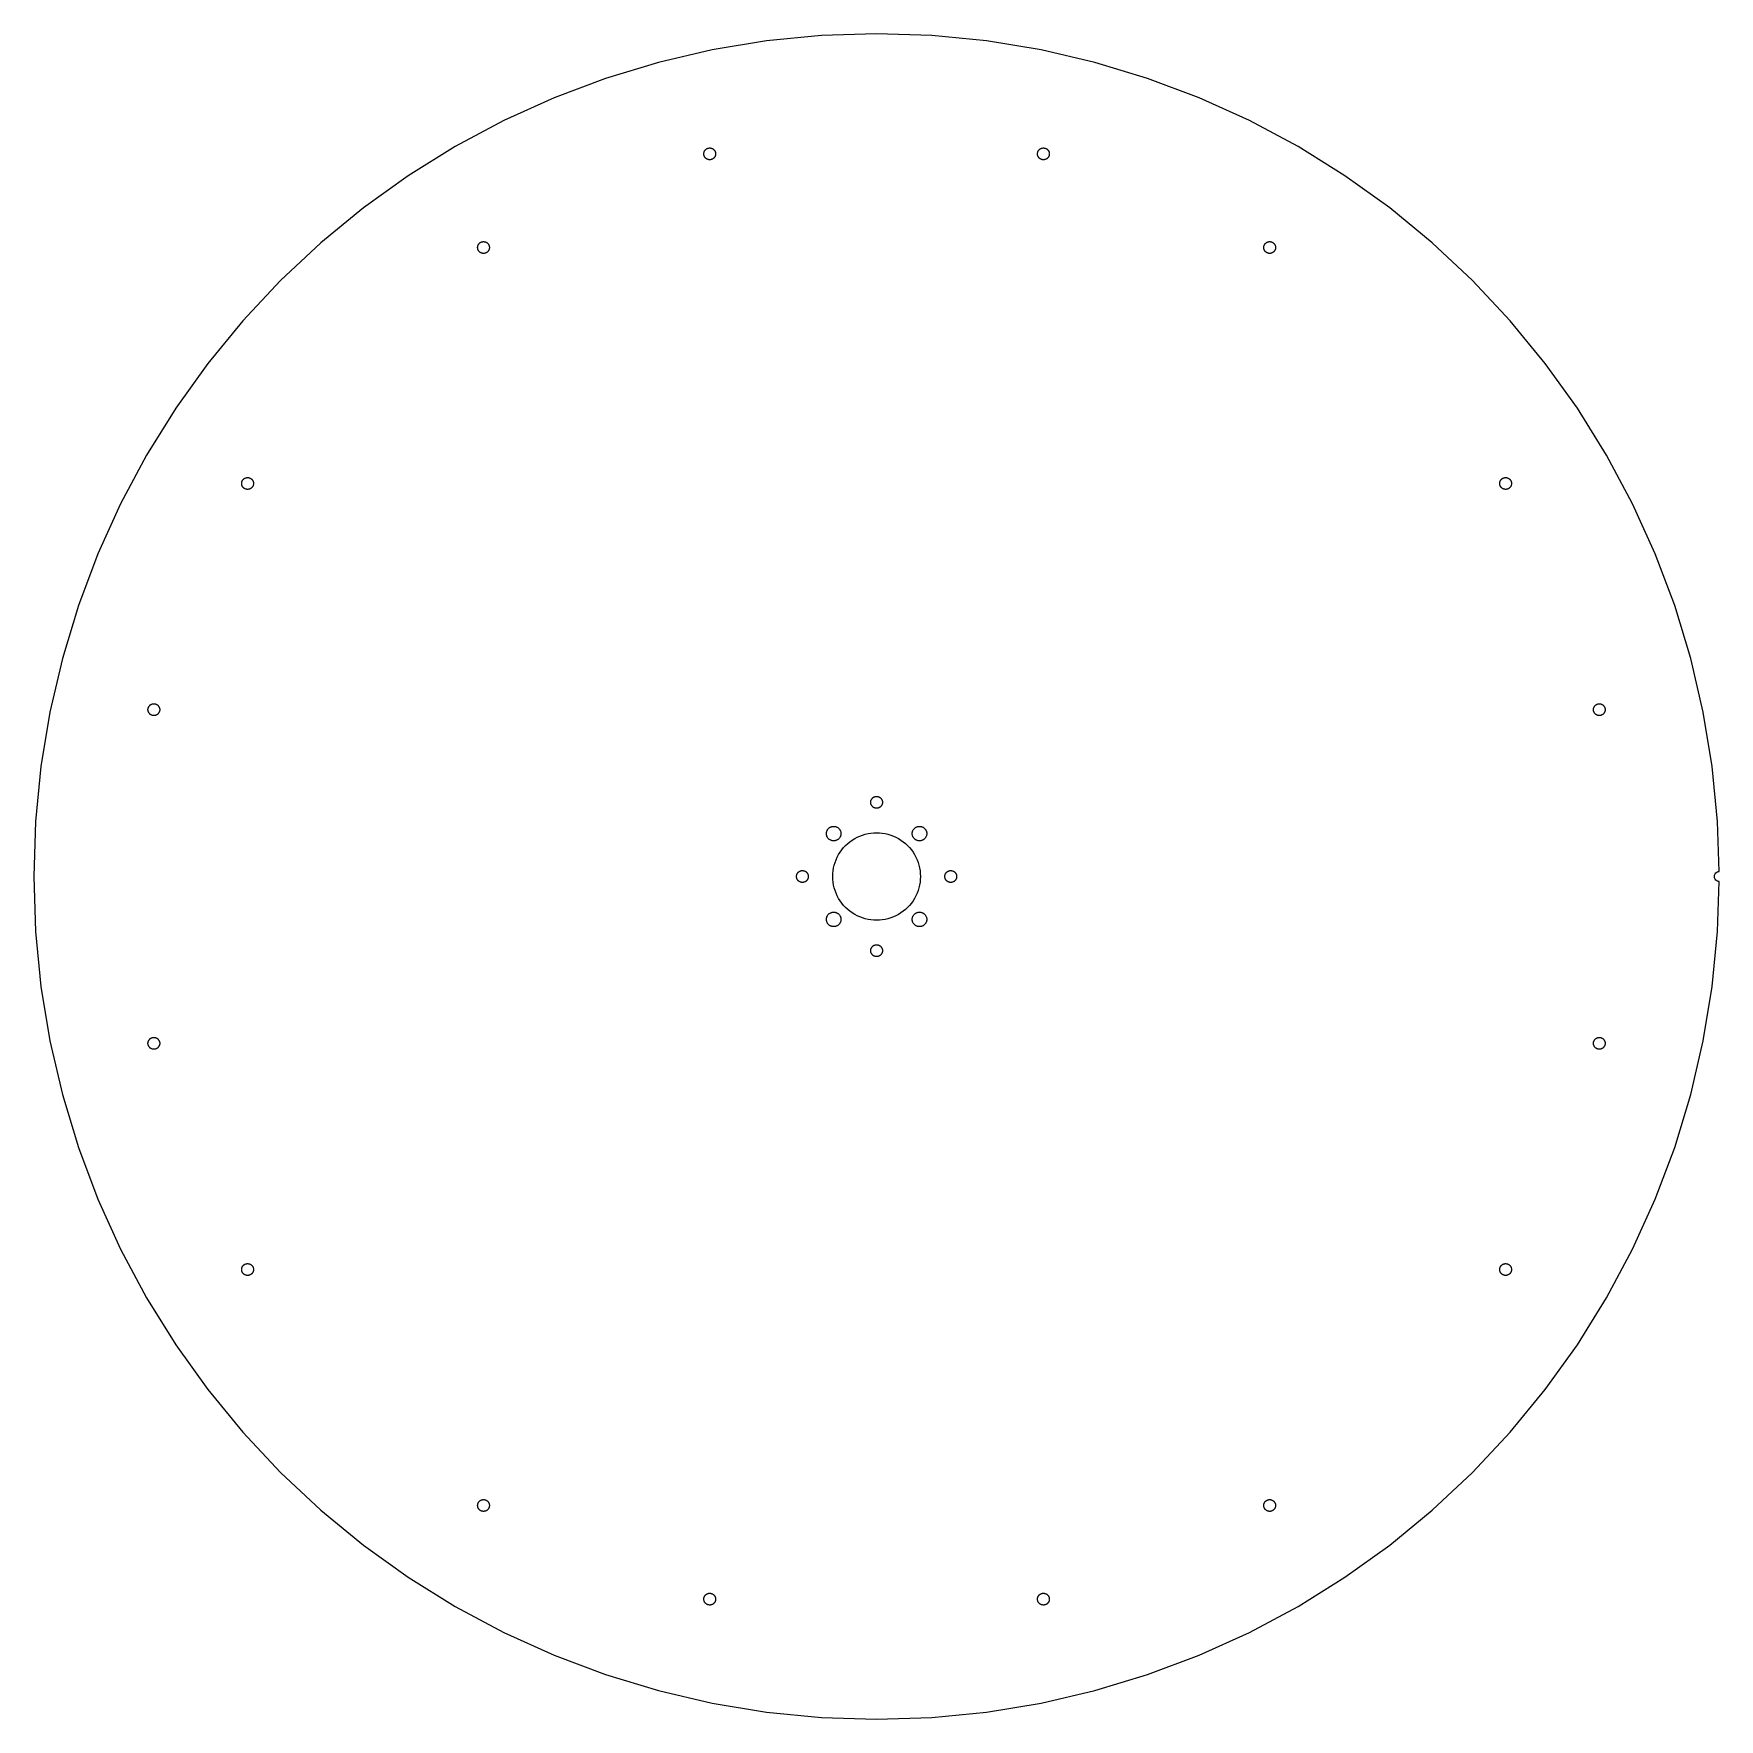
# Model space of a CAD drawing. Header units: metres. Extents: x -250 to 250, y -250 to 250.
import ezdxf

# ---------------------------------------------------------------- set-up
doc = ezdxf.new("R2010")
doc.units = ezdxf.units.M

msp = doc.modelspace()

# ---------------------------------------------------------------- linework, layer by layer
for p, q in [((0, 250), (-16.3508, 249.465)), ((16.3508, 249.465), (0, 250)), ((-48.7726, 245.196), (-64.7048, 241.481)), ((-32.6315, 247.861), (-48.7726, 245.196)), ((-16.3508, 249.465), (-32.6315, 247.861)), ((32.6315, 247.861), (16.3508, 249.465)), ((48.7726, 245.196), (32.6315, 247.861)), ((64.7048, 241.481), (48.7726, 245.196)), ((-64.7048, 241.481), (-80.3599, 236.733)), ((80.3599, 236.733), (64.7048, 241.481)), ((-80.3599, 236.733), (-95.6709, 230.97)), ((95.6709, 230.97), (80.3599, 236.733)), ((-95.6709, 230.97), (-110.572, 224.218)), ((110.572, 224.218), (95.6709, 230.97)), ((-110.572, 224.218), (-125, 216.506)), ((125, 216.506), (110.572, 224.218)), ((-125, 216.506), (-138.893, 207.867)), ((-51.1463, 214.924), (-51.106, 215.031)), ((-51.106, 215.031), (-51.0587, 215.135)), ((-51.0587, 215.135), (-51.0048, 215.236)), ((-51.0048, 215.236), (-50.9443, 215.334)), ((-50.9443, 215.334), (-50.8776, 215.427)), ((-50.8776, 215.427), (-50.8049, 215.515)), ((-50.8049, 215.515), (-50.7267, 215.599)), ((-50.7267, 215.599), (-50.6431, 215.677)), ((-50.6431, 215.677), (-50.5546, 215.75)), ((-50.5546, 215.75), (-50.4615, 215.816)), ((-50.4615, 215.816), (-50.3642, 215.877)), ((-50.3642, 215.877), (-50.2632, 215.931)), ((-50.2632, 215.931), (-50.1589, 215.978)), ((-50.1589, 215.978), (-50.0517, 216.019)), ((-50.0517, 216.019), (-49.9422, 216.052)), ((-49.9422, 216.052), (-49.8306, 216.078)), ((-49.8306, 216.078), (-49.7177, 216.096)), ((-49.7177, 216.096), (-49.6037, 216.108)), ((-49.6037, 216.108), (-49.4892, 216.111)), ((-49.4892, 216.111), (-49.3748, 216.108)), ((-49.3748, 216.108), (-49.2608, 216.096)), ((-49.2608, 216.096), (-49.1478, 216.078)), ((-49.1478, 216.078), (-49.0363, 216.052)), ((-49.0363, 216.052), (-48.9267, 216.019)), ((-48.9267, 216.019), (-48.8195, 215.978)), ((-48.8195, 215.978), (-48.7152, 215.931)), ((-48.7152, 215.931), (-48.6142, 215.877)), ((-48.6142, 215.877), (-48.517, 215.816)), ((-48.517, 215.816), (-48.4239, 215.75)), ((-48.4239, 215.75), (-48.3354, 215.677)), ((-48.3354, 215.677), (-48.2518, 215.599)), ((-48.2518, 215.599), (-48.1735, 215.515)), ((-48.1735, 215.515), (-48.1009, 215.427)), ((-48.1009, 215.427), (-48.0341, 215.334)), ((-48.0341, 215.334), (-47.9737, 215.236)), ((-47.9737, 215.236), (-47.9197, 215.135)), ((-47.9197, 215.135), (-47.8724, 215.031)), ((-47.8724, 215.031), (-47.8321, 214.924)), ((47.8321, 214.924), (47.8724, 215.031)), ((47.8724, 215.031), (47.9197, 215.135)), ((47.9197, 215.135), (47.9737, 215.236)), ((47.9737, 215.236), (48.0341, 215.334)), ((48.0341, 215.334), (48.1009, 215.427)), ((48.1009, 215.427), (48.1735, 215.515)), ((48.1735, 215.515), (48.2518, 215.599)), ((48.2518, 215.599), (48.3354, 215.677)), ((48.3354, 215.677), (48.4239, 215.75)), ((48.4239, 215.75), (48.517, 215.816)), ((48.517, 215.816), (48.6142, 215.877)), ((48.6142, 215.877), (48.7152, 215.931)), ((48.7152, 215.931), (48.8195, 215.978)), ((48.8195, 215.978), (48.9267, 216.019)), ((48.9267, 216.019), (49.0363, 216.052)), ((49.0363, 216.052), (49.1478, 216.078)), ((49.1478, 216.078), (49.2608, 216.096)), ((49.2608, 216.096), (49.3748, 216.108)), ((49.3748, 216.108), (49.4892, 216.111)), ((49.4892, 216.111), (49.6037, 216.108)), ((49.6037, 216.108), (49.7177, 216.096)), ((49.7177, 216.096), (49.8306, 216.078)), ((49.8306, 216.078), (49.9422, 216.052)), ((49.9422, 216.052), (50.0517, 216.019)), ((50.0517, 216.019), (50.1589, 215.978)), ((50.1589, 215.978), (50.2632, 215.931)), ((50.2632, 215.931), (50.3642, 215.877)), ((50.3642, 215.877), (50.4615, 215.816)), ((50.4615, 215.816), (50.5546, 215.75)), ((50.5546, 215.75), (50.6431, 215.677)), ((50.6431, 215.677), (50.7267, 215.599)), ((50.7267, 215.599), (50.8049, 215.515)), ((50.8049, 215.515), (50.8776, 215.427)), ((50.8776, 215.427), (50.9443, 215.334)), ((50.9443, 215.334), (51.0048, 215.236)), ((51.0048, 215.236), (51.0587, 215.135)), ((51.0587, 215.135), (51.106, 215.031)), ((51.106, 215.031), (51.1463, 214.924)), ((138.893, 207.867), (125, 216.506)), ((-51.2392, 214.361), (-51.2355, 214.476)), ((-51.2355, 214.247), (-51.2392, 214.361)), ((-51.2355, 214.476), (-51.2243, 214.59)), ((-51.2243, 214.133), (-51.2355, 214.247)), ((-51.2243, 214.59), (-51.2056, 214.703)), ((-51.2056, 214.02), (-51.2243, 214.133)), ((-51.2056, 214.703), (-51.1796, 214.814)), ((-51.1796, 213.908), (-51.2056, 214.02)), ((-51.1796, 214.814), (-51.1463, 214.924)), ((-51.1463, 213.799), (-51.1796, 213.908)), ((-51.106, 213.692), (-51.1463, 213.799)), ((-51.0587, 213.587), (-51.106, 213.692)), ((-51.0048, 213.486), (-51.0587, 213.587)), ((-50.9443, 213.389), (-51.0048, 213.486)), ((-50.8776, 213.296), (-50.9443, 213.389)), ((-50.8049, 213.208), (-50.8776, 213.296)), ((-50.7267, 213.124), (-50.8049, 213.208)), ((-50.6431, 213.046), (-50.7267, 213.124)), ((-50.5546, 212.973), (-50.6431, 213.046)), ((-50.4615, 212.906), (-50.5546, 212.973)), ((-50.3642, 212.846), (-50.4615, 212.906)), ((-50.2632, 212.792), (-50.3642, 212.846)), ((-50.1589, 212.745), (-50.2632, 212.792)), ((-50.0517, 212.704), (-50.1589, 212.745)), ((-49.9422, 212.671), (-50.0517, 212.704)), ((-49.8306, 212.645), (-49.9422, 212.671)), ((-49.7177, 212.626), (-49.8306, 212.645)), ((-49.6037, 212.615), (-49.7177, 212.626)), ((-49.4892, 212.611), (-49.6037, 212.615)), ((-49.3748, 212.615), (-49.4892, 212.611)), ((-49.2608, 212.626), (-49.3748, 212.615)), ((-49.1478, 212.645), (-49.2608, 212.626)), ((-49.0363, 212.671), (-49.1478, 212.645)), ((-48.9267, 212.704), (-49.0363, 212.671)), ((-48.8195, 212.745), (-48.9267, 212.704)), ((-48.7152, 212.792), (-48.8195, 212.745)), ((-48.6142, 212.846), (-48.7152, 212.792)), ((-48.517, 212.906), (-48.6142, 212.846)), ((-48.4239, 212.973), (-48.517, 212.906)), ((-48.3354, 213.046), (-48.4239, 212.973)), ((-48.2518, 213.124), (-48.3354, 213.046)), ((-48.1735, 213.208), (-48.2518, 213.124)), ((-48.1009, 213.296), (-48.1735, 213.208)), ((-48.0341, 213.389), (-48.1009, 213.296)), ((-47.9737, 213.486), (-48.0341, 213.389)), ((-47.9197, 213.587), (-47.9737, 213.486)), ((-47.8724, 213.692), (-47.9197, 213.587)), ((-47.8321, 213.799), (-47.8724, 213.692)), ((-47.8321, 214.924), (-47.7989, 214.814)), ((-47.7989, 213.908), (-47.8321, 213.799)), ((-47.7989, 214.814), (-47.7729, 214.703)), ((-47.7729, 214.02), (-47.7989, 213.908)), ((-47.7729, 214.703), (-47.7542, 214.59)), ((-47.7542, 214.133), (-47.7729, 214.02)), ((-47.7542, 214.59), (-47.743, 214.476)), ((-47.743, 214.247), (-47.7542, 214.133)), ((-47.743, 214.476), (-47.7392, 214.361)), ((-47.7392, 214.361), (-47.743, 214.247)), ((47.7392, 214.361), (47.743, 214.476)), ((47.743, 214.247), (47.7392, 214.361)), ((47.743, 214.476), (47.7542, 214.59)), ((47.7542, 214.133), (47.743, 214.247)), ((47.7542, 214.59), (47.7729, 214.703)), ((47.7729, 214.02), (47.7542, 214.133)), ((47.7729, 214.703), (47.7989, 214.814)), ((47.7989, 213.908), (47.7729, 214.02)), ((47.7989, 214.814), (47.8321, 214.924)), ((47.8321, 213.799), (47.7989, 213.908)), ((47.8724, 213.692), (47.8321, 213.799)), ((47.9197, 213.587), (47.8724, 213.692)), ((47.9737, 213.486), (47.9197, 213.587)), ((48.0341, 213.389), (47.9737, 213.486)), ((48.1009, 213.296), (48.0341, 213.389)), ((48.1735, 213.208), (48.1009, 213.296)), ((48.2518, 213.124), (48.1735, 213.208)), ((48.3354, 213.046), (48.2518, 213.124)), ((48.4239, 212.973), (48.3354, 213.046)), ((48.517, 212.906), (48.4239, 212.973)), ((48.6142, 212.846), (48.517, 212.906)), ((48.7152, 212.792), (48.6142, 212.846)), ((48.8195, 212.745), (48.7152, 212.792)), ((48.9267, 212.704), (48.8195, 212.745)), ((49.0363, 212.671), (48.9267, 212.704)), ((49.1478, 212.645), (49.0363, 212.671)), ((49.2608, 212.626), (49.1478, 212.645)), ((49.3748, 212.615), (49.2608, 212.626)), ((49.4892, 212.611), (49.3748, 212.615)), ((49.6037, 212.615), (49.4892, 212.611)), ((49.7177, 212.626), (49.6037, 212.615)), ((49.8306, 212.645), (49.7177, 212.626)), ((49.9422, 212.671), (49.8306, 212.645)), ((50.0517, 212.704), (49.9422, 212.671)), ((50.1589, 212.745), (50.0517, 212.704)), ((50.2632, 212.792), (50.1589, 212.745)), ((50.3642, 212.846), (50.2632, 212.792)), ((50.4615, 212.906), (50.3642, 212.846)), ((50.5546, 212.973), (50.4615, 212.906)), ((50.6431, 213.046), (50.5546, 212.973)), ((50.7267, 213.124), (50.6431, 213.046)), ((50.8049, 213.208), (50.7267, 213.124)), ((50.8776, 213.296), (50.8049, 213.208)), ((50.9443, 213.389), (50.8776, 213.296)), ((51.0048, 213.486), (50.9443, 213.389)), ((51.0587, 213.587), (51.0048, 213.486)), ((51.106, 213.692), (51.0587, 213.587)), ((51.1463, 213.799), (51.106, 213.692)), ((51.1463, 214.924), (51.1796, 214.814)), ((51.1796, 213.908), (51.1463, 213.799)), ((51.1796, 214.814), (51.2056, 214.703)), ((51.2056, 214.02), (51.1796, 213.908)), ((51.2056, 214.703), (51.2243, 214.59)), ((51.2243, 214.133), (51.2056, 214.02)), ((51.2243, 214.59), (51.2355, 214.476)), ((51.2355, 214.247), (51.2243, 214.133)), ((51.2355, 214.476), (51.2392, 214.361)), ((51.2392, 214.361), (51.2355, 214.247)), ((-138.893, 207.867), (-152.19, 198.338)), ((152.19, 198.338), (138.893, 207.867)), ((-152.19, 198.338), (-164.836, 187.96)), ((164.836, 187.96), (152.19, 198.338)), ((-164.836, 187.96), (-176.777, 176.777)), ((-118.332, 186.571), (-118.328, 186.685)), ((-118.328, 186.456), (-118.332, 186.571)), ((-118.328, 186.685), (-118.317, 186.799)), ((-118.317, 186.342), (-118.328, 186.456)), ((-118.317, 186.799), (-118.299, 186.912)), ((-118.299, 186.229), (-118.317, 186.342)), ((-118.299, 186.912), (-118.273, 187.024)), ((-118.273, 186.118), (-118.299, 186.229)), ((-118.273, 187.024), (-118.239, 187.133)), ((-118.239, 186.008), (-118.273, 186.118)), ((-118.239, 187.133), (-118.199, 187.24)), ((-118.199, 185.901), (-118.239, 186.008)), ((-118.199, 187.24), (-118.152, 187.345)), ((-118.152, 185.797), (-118.199, 185.901)), ((-118.152, 187.345), (-118.098, 187.446)), ((-118.098, 185.696), (-118.152, 185.797)), ((-118.098, 187.446), (-118.037, 187.543)), ((-118.037, 185.598), (-118.098, 185.696)), ((-118.037, 187.543), (-117.971, 187.636)), ((-117.971, 185.505), (-118.037, 185.598)), ((-117.971, 187.636), (-117.898, 187.724)), ((-117.898, 185.417), (-117.971, 185.505)), ((-117.898, 187.724), (-117.82, 187.808)), ((-117.82, 185.333), (-117.898, 185.417)), ((-117.82, 187.808), (-117.736, 187.886)), ((-117.736, 185.255), (-117.82, 185.333)), ((-117.736, 187.886), (-117.648, 187.959)), ((-117.648, 185.182), (-117.736, 185.255)), ((-117.648, 187.959), (-117.554, 188.026)), ((-117.554, 185.116), (-117.648, 185.182)), ((-117.554, 188.026), (-117.457, 188.086)), ((-117.457, 185.055), (-117.554, 185.116)), ((-117.457, 188.086), (-117.356, 188.14)), ((-117.356, 185.001), (-117.457, 185.055)), ((-117.356, 188.14), (-117.252, 188.187)), ((-117.252, 184.954), (-117.356, 185.001)), ((-117.252, 188.187), (-117.145, 188.228)), ((-117.145, 188.228), (-117.035, 188.261)), ((-117.035, 188.261), (-116.924, 188.287)), ((-116.924, 188.287), (-116.811, 188.306)), ((-116.811, 188.306), (-116.697, 188.317)), ((-116.697, 188.317), (-116.582, 188.321)), ((-116.582, 188.321), (-116.468, 188.317)), ((-116.468, 188.317), (-116.354, 188.306)), ((-116.354, 188.306), (-116.241, 188.287)), ((-116.241, 188.287), (-116.129, 188.261)), ((-116.129, 188.261), (-116.02, 188.228)), ((-116.02, 188.228), (-115.913, 188.187)), ((-115.913, 188.187), (-115.808, 188.14)), ((-115.808, 185.001), (-115.913, 184.954)), ((-115.808, 188.14), (-115.707, 188.086)), ((-115.707, 185.055), (-115.808, 185.001)), ((-115.707, 188.086), (-115.61, 188.026)), ((-115.61, 185.116), (-115.707, 185.055)), ((-115.61, 188.026), (-115.517, 187.959)), ((-115.517, 185.182), (-115.61, 185.116)), ((-115.517, 187.959), (-115.428, 187.886)), ((-115.428, 185.255), (-115.517, 185.182)), ((-115.428, 187.886), (-115.345, 187.808)), ((-115.345, 185.333), (-115.428, 185.255)), ((-115.345, 187.808), (-115.267, 187.724)), ((-115.267, 185.417), (-115.345, 185.333)), ((-115.267, 187.724), (-115.194, 187.636)), ((-115.194, 185.505), (-115.267, 185.417)), ((-115.194, 187.636), (-115.127, 187.543)), ((-115.127, 185.598), (-115.194, 185.505)), ((-115.127, 187.543), (-115.067, 187.446)), ((-115.067, 185.696), (-115.127, 185.598)), ((-115.067, 187.446), (-115.013, 187.345)), ((-115.013, 185.797), (-115.067, 185.696)), ((-115.013, 187.345), (-114.965, 187.24)), ((-114.965, 185.901), (-115.013, 185.797)), ((-114.965, 187.24), (-114.925, 187.133)), ((-114.925, 186.008), (-114.965, 185.901)), ((-114.925, 187.133), (-114.892, 187.024)), ((-114.892, 186.118), (-114.925, 186.008)), ((-114.892, 187.024), (-114.866, 186.912)), ((-114.866, 186.229), (-114.892, 186.118)), ((-114.866, 186.912), (-114.847, 186.799)), ((-114.847, 186.342), (-114.866, 186.229)), ((-114.847, 186.799), (-114.836, 186.685)), ((-114.836, 186.456), (-114.847, 186.342)), ((-114.836, 186.685), (-114.832, 186.571)), ((-114.832, 186.571), (-114.836, 186.456)), ((114.832, 186.571), (114.836, 186.685)), ((114.836, 186.456), (114.832, 186.571)), ((114.836, 186.685), (114.847, 186.799)), ((114.847, 186.342), (114.836, 186.456)), ((114.847, 186.799), (114.866, 186.912)), ((114.866, 186.229), (114.847, 186.342)), ((114.866, 186.912), (114.892, 187.024)), ((114.892, 186.118), (114.866, 186.229)), ((114.892, 187.024), (114.925, 187.133)), ((114.925, 186.008), (114.892, 186.118)), ((114.925, 187.133), (114.965, 187.24)), ((114.965, 185.901), (114.925, 186.008)), ((114.965, 187.24), (115.013, 187.345)), ((115.013, 185.797), (114.965, 185.901)), ((115.013, 187.345), (115.067, 187.446)), ((115.067, 185.696), (115.013, 185.797)), ((115.067, 187.446), (115.127, 187.543)), ((115.127, 185.598), (115.067, 185.696)), ((115.127, 187.543), (115.194, 187.636)), ((115.194, 185.505), (115.127, 185.598)), ((115.194, 187.636), (115.267, 187.724)), ((115.267, 185.417), (115.194, 185.505)), ((115.267, 187.724), (115.345, 187.808)), ((115.345, 185.333), (115.267, 185.417)), ((115.345, 187.808), (115.428, 187.886)), ((115.428, 185.255), (115.345, 185.333)), ((115.428, 187.886), (115.517, 187.959)), ((115.517, 185.182), (115.428, 185.255)), ((115.517, 187.959), (115.61, 188.026)), ((115.61, 185.116), (115.517, 185.182)), ((115.61, 188.026), (115.707, 188.086)), ((115.707, 185.055), (115.61, 185.116)), ((115.707, 188.086), (115.808, 188.14)), ((115.808, 185.001), (115.707, 185.055)), ((115.808, 188.14), (115.913, 188.187)), ((115.913, 184.954), (115.808, 185.001)), ((115.913, 188.187), (116.02, 188.228)), ((116.02, 188.228), (116.129, 188.261)), ((116.129, 188.261), (116.241, 188.287)), ((116.241, 188.287), (116.354, 188.306)), ((116.354, 188.306), (116.468, 188.317)), ((116.468, 188.317), (116.582, 188.321)), ((116.582, 188.321), (116.697, 188.317)), ((116.697, 188.317), (116.811, 188.306)), ((116.811, 188.306), (116.924, 188.287)), ((116.924, 188.287), (117.035, 188.261)), ((117.035, 188.261), (117.145, 188.228)), ((117.145, 188.228), (117.252, 188.187)), ((117.252, 188.187), (117.356, 188.14)), ((117.356, 185.001), (117.252, 184.954)), ((117.356, 188.14), (117.457, 188.086)), ((117.457, 185.055), (117.356, 185.001)), ((117.457, 188.086), (117.554, 188.026)), ((117.554, 185.116), (117.457, 185.055)), ((117.554, 188.026), (117.648, 187.959)), ((117.648, 185.182), (117.554, 185.116)), ((117.648, 187.959), (117.736, 187.886)), ((117.736, 185.255), (117.648, 185.182)), ((117.736, 187.886), (117.82, 187.808)), ((117.82, 185.333), (117.736, 185.255)), ((117.82, 187.808), (117.898, 187.724)), ((117.898, 185.417), (117.82, 185.333)), ((117.898, 187.724), (117.971, 187.636)), ((117.971, 185.505), (117.898, 185.417)), ((117.971, 187.636), (118.037, 187.543)), ((118.037, 185.598), (117.971, 185.505)), ((118.037, 187.543), (118.098, 187.446)), ((118.098, 185.696), (118.037, 185.598)), ((118.098, 187.446), (118.152, 187.345)), ((118.152, 185.797), (118.098, 185.696)), ((118.152, 187.345), (118.199, 187.24)), ((118.199, 185.901), (118.152, 185.797)), ((118.199, 187.24), (118.239, 187.133)), ((118.239, 186.008), (118.199, 185.901)), ((118.239, 187.133), (118.273, 187.024)), ((118.273, 186.118), (118.239, 186.008)), ((118.273, 187.024), (118.299, 186.912)), ((118.299, 186.229), (118.273, 186.118)), ((118.299, 186.912), (118.317, 186.799)), ((118.317, 186.342), (118.299, 186.229)), ((118.317, 186.799), (118.328, 186.685)), ((118.328, 186.456), (118.317, 186.342)), ((118.328, 186.685), (118.332, 186.571)), ((118.332, 186.571), (118.328, 186.456)), ((176.777, 176.777), (164.836, 187.96)), ((-117.145, 184.913), (-117.252, 184.954)), ((-117.035, 184.88), (-117.145, 184.913)), ((-116.924, 184.854), (-117.035, 184.88)), ((-116.811, 184.836), (-116.924, 184.854)), ((-116.697, 184.824), (-116.811, 184.836)), ((-116.582, 184.821), (-116.697, 184.824)), ((-116.468, 184.824), (-116.582, 184.821)), ((-116.354, 184.836), (-116.468, 184.824)), ((-116.241, 184.854), (-116.354, 184.836)), ((-116.129, 184.88), (-116.241, 184.854)), ((-116.02, 184.913), (-116.129, 184.88)), ((-115.913, 184.954), (-116.02, 184.913)), ((116.02, 184.913), (115.913, 184.954)), ((116.129, 184.88), (116.02, 184.913)), ((116.241, 184.854), (116.129, 184.88)), ((116.354, 184.836), (116.241, 184.854)), ((116.468, 184.824), (116.354, 184.836)), ((116.582, 184.821), (116.468, 184.824)), ((116.697, 184.824), (116.582, 184.821)), ((116.811, 184.836), (116.697, 184.824)), ((116.924, 184.854), (116.811, 184.836)), ((117.035, 184.88), (116.924, 184.854)), ((117.145, 184.913), (117.035, 184.88)), ((117.252, 184.954), (117.145, 184.913)), ((-176.777, 176.777), (-187.96, 164.836)), ((187.96, 164.836), (176.777, 176.777)), ((-187.96, 164.836), (-198.338, 152.19)), ((198.338, 152.19), (187.96, 164.836)), ((-198.338, 152.19), (-207.867, 138.893)), ((207.867, 138.893), (198.338, 152.19)), ((-207.867, 138.893), (-216.506, 125)), ((216.506, 125), (207.867, 138.893)), ((-216.506, 125), (-224.218, 110.572)), ((224.218, 110.572), (216.506, 125)), ((-188.321, 116.582), (-188.317, 116.697)), ((-188.317, 116.468), (-188.321, 116.582)), ((-188.317, 116.697), (-188.306, 116.811)), ((-188.306, 116.354), (-188.317, 116.468)), ((-188.306, 116.811), (-188.287, 116.924)), ((-188.287, 116.241), (-188.306, 116.354)), ((-188.287, 116.924), (-188.261, 117.035)), ((-188.261, 116.129), (-188.287, 116.241)), ((-188.261, 117.035), (-188.228, 117.145)), ((-188.228, 116.02), (-188.261, 116.129)), ((-188.228, 117.145), (-188.187, 117.252)), ((-188.187, 115.913), (-188.228, 116.02)), ((-188.187, 117.252), (-188.14, 117.356)), ((-188.14, 115.808), (-188.187, 115.913)), ((-188.14, 117.356), (-188.086, 117.457)), ((-188.086, 115.707), (-188.14, 115.808)), ((-188.086, 117.457), (-188.026, 117.554)), ((-188.026, 115.61), (-188.086, 115.707)), ((-188.026, 117.554), (-187.959, 117.648)), ((-187.959, 115.517), (-188.026, 115.61)), ((-187.959, 117.648), (-187.886, 117.736)), ((-187.886, 115.428), (-187.959, 115.517)), ((-187.886, 117.736), (-187.808, 117.82)), ((-187.808, 115.345), (-187.886, 115.428)), ((-187.808, 117.82), (-187.724, 117.898)), ((-187.724, 115.267), (-187.808, 115.345)), ((-187.724, 117.898), (-187.636, 117.971)), ((-187.636, 115.194), (-187.724, 115.267)), ((-187.636, 117.971), (-187.543, 118.037)), ((-187.543, 115.127), (-187.636, 115.194)), ((-187.543, 118.037), (-187.446, 118.098)), ((-187.446, 115.067), (-187.543, 115.127)), ((-187.446, 118.098), (-187.345, 118.152)), ((-187.345, 115.013), (-187.446, 115.067)), ((-187.345, 118.152), (-187.24, 118.199)), ((-187.24, 114.965), (-187.345, 115.013)), ((-187.24, 118.199), (-187.133, 118.239)), ((-187.133, 118.239), (-187.024, 118.273)), ((-187.024, 118.273), (-186.912, 118.299)), ((-186.912, 118.299), (-186.799, 118.317)), ((-186.799, 118.317), (-186.685, 118.328)), ((-186.685, 118.328), (-186.571, 118.332)), ((-186.571, 118.332), (-186.456, 118.328)), ((-186.456, 118.328), (-186.342, 118.317)), ((-186.342, 118.317), (-186.229, 118.299)), ((-186.229, 118.299), (-186.118, 118.273)), ((-186.118, 118.273), (-186.008, 118.239)), ((-186.008, 118.239), (-185.901, 118.199)), ((-185.901, 118.199), (-185.797, 118.152)), ((-185.797, 115.013), (-185.901, 114.965)), ((-185.797, 118.152), (-185.696, 118.098)), ((-185.696, 115.067), (-185.797, 115.013)), ((-185.696, 118.098), (-185.598, 118.037)), ((-185.598, 115.127), (-185.696, 115.067)), ((-185.598, 118.037), (-185.505, 117.971)), ((-185.505, 115.194), (-185.598, 115.127)), ((-185.505, 117.971), (-185.417, 117.898)), ((-185.417, 115.267), (-185.505, 115.194)), ((-185.417, 117.898), (-185.333, 117.82)), ((-185.333, 115.345), (-185.417, 115.267)), ((-185.333, 117.82), (-185.255, 117.736)), ((-185.255, 115.428), (-185.333, 115.345)), ((-185.255, 117.736), (-185.182, 117.648)), ((-185.182, 115.517), (-185.255, 115.428)), ((-185.182, 117.648), (-185.116, 117.554)), ((-185.116, 115.61), (-185.182, 115.517)), ((-185.116, 117.554), (-185.055, 117.457)), ((-185.055, 115.707), (-185.116, 115.61)), ((-185.055, 117.457), (-185.001, 117.356)), ((-185.001, 115.808), (-185.055, 115.707)), ((-185.001, 117.356), (-184.954, 117.252)), ((-184.954, 115.913), (-185.001, 115.808)), ((-184.954, 117.252), (-184.913, 117.145)), ((-184.913, 116.02), (-184.954, 115.913)), ((-184.913, 117.145), (-184.88, 117.035)), ((-184.88, 116.129), (-184.913, 116.02)), ((-184.88, 117.035), (-184.854, 116.924)), ((-184.854, 116.241), (-184.88, 116.129)), ((-184.854, 116.924), (-184.836, 116.811)), ((-184.836, 116.354), (-184.854, 116.241)), ((-184.836, 116.811), (-184.824, 116.697)), ((-184.824, 116.468), (-184.836, 116.354)), ((-184.824, 116.697), (-184.821, 116.582)), ((-184.821, 116.582), (-184.824, 116.468)), ((184.821, 116.582), (184.824, 116.697)), ((184.824, 116.468), (184.821, 116.582)), ((184.824, 116.697), (184.836, 116.811)), ((184.836, 116.354), (184.824, 116.468)), ((184.836, 116.811), (184.854, 116.924)), ((184.854, 116.241), (184.836, 116.354)), ((184.854, 116.924), (184.88, 117.035)), ((184.88, 116.129), (184.854, 116.241)), ((184.88, 117.035), (184.913, 117.145)), ((184.913, 116.02), (184.88, 116.129)), ((184.913, 117.145), (184.954, 117.252)), ((184.954, 115.913), (184.913, 116.02)), ((184.954, 117.252), (185.001, 117.356)), ((185.001, 115.808), (184.954, 115.913)), ((185.001, 117.356), (185.055, 117.457)), ((185.055, 115.707), (185.001, 115.808)), ((185.055, 117.457), (185.116, 117.554)), ((185.116, 115.61), (185.055, 115.707)), ((185.116, 117.554), (185.182, 117.648)), ((185.182, 115.517), (185.116, 115.61)), ((185.182, 117.648), (185.255, 117.736)), ((185.255, 115.428), (185.182, 115.517)), ((185.255, 117.736), (185.333, 117.82)), ((185.333, 115.345), (185.255, 115.428)), ((185.333, 117.82), (185.417, 117.898)), ((185.417, 115.267), (185.333, 115.345)), ((185.417, 117.898), (185.505, 117.971)), ((185.505, 115.194), (185.417, 115.267)), ((185.505, 117.971), (185.598, 118.037)), ((185.598, 115.127), (185.505, 115.194)), ((185.598, 118.037), (185.696, 118.098)), ((185.696, 115.067), (185.598, 115.127)), ((185.696, 118.098), (185.797, 118.152)), ((185.797, 115.013), (185.696, 115.067)), ((185.797, 118.152), (185.901, 118.199)), ((185.901, 114.965), (185.797, 115.013)), ((185.901, 118.199), (186.008, 118.239)), ((186.008, 118.239), (186.118, 118.273)), ((186.118, 118.273), (186.229, 118.299)), ((186.229, 118.299), (186.342, 118.317)), ((186.342, 118.317), (186.456, 118.328)), ((186.456, 118.328), (186.571, 118.332)), ((186.571, 118.332), (186.685, 118.328)), ((186.685, 118.328), (186.799, 118.317)), ((186.799, 118.317), (186.912, 118.299)), ((186.912, 118.299), (187.024, 118.273)), ((187.024, 118.273), (187.133, 118.239)), ((187.133, 118.239), (187.24, 118.199)), ((187.24, 118.199), (187.345, 118.152)), ((187.345, 115.013), (187.24, 114.965)), ((187.345, 118.152), (187.446, 118.098)), ((187.446, 115.067), (187.345, 115.013)), ((187.446, 118.098), (187.543, 118.037)), ((187.543, 115.127), (187.446, 115.067)), ((187.543, 118.037), (187.636, 117.971)), ((187.636, 115.194), (187.543, 115.127)), ((187.636, 117.971), (187.724, 117.898)), ((187.724, 115.267), (187.636, 115.194)), ((187.724, 117.898), (187.808, 117.82)), ((187.808, 115.345), (187.724, 115.267)), ((187.808, 117.82), (187.886, 117.736)), ((187.886, 115.428), (187.808, 115.345)), ((187.886, 117.736), (187.959, 117.648)), ((187.959, 115.517), (187.886, 115.428)), ((187.959, 117.648), (188.026, 117.554)), ((188.026, 115.61), (187.959, 115.517)), ((188.026, 117.554), (188.086, 117.457)), ((188.086, 115.707), (188.026, 115.61)), ((188.086, 117.457), (188.14, 117.356)), ((188.14, 115.808), (188.086, 115.707)), ((188.14, 117.356), (188.187, 117.252)), ((188.187, 115.913), (188.14, 115.808)), ((188.187, 117.252), (188.228, 117.145)), ((188.228, 116.02), (188.187, 115.913)), ((188.228, 117.145), (188.261, 117.035)), ((188.261, 116.129), (188.228, 116.02)), ((188.261, 117.035), (188.287, 116.924)), ((188.287, 116.241), (188.261, 116.129)), ((188.287, 116.924), (188.306, 116.811)), ((188.306, 116.354), (188.287, 116.241)), ((188.306, 116.811), (188.317, 116.697)), ((188.317, 116.468), (188.306, 116.354)), ((188.317, 116.697), (188.321, 116.582)), ((188.321, 116.582), (188.317, 116.468)), ((-224.218, 110.572), (-230.97, 95.6709)), ((-187.133, 114.925), (-187.24, 114.965)), ((-187.024, 114.892), (-187.133, 114.925)), ((-186.912, 114.866), (-187.024, 114.892)), ((-186.799, 114.847), (-186.912, 114.866)), ((-186.685, 114.836), (-186.799, 114.847)), ((-186.571, 114.832), (-186.685, 114.836)), ((-186.456, 114.836), (-186.571, 114.832)), ((-186.342, 114.847), (-186.456, 114.836)), ((-186.229, 114.866), (-186.342, 114.847)), ((-186.118, 114.892), (-186.229, 114.866)), ((-186.008, 114.925), (-186.118, 114.892)), ((-185.901, 114.965), (-186.008, 114.925)), ((186.008, 114.925), (185.901, 114.965)), ((186.118, 114.892), (186.008, 114.925)), ((186.229, 114.866), (186.118, 114.892)), ((186.342, 114.847), (186.229, 114.866)), ((186.456, 114.836), (186.342, 114.847)), ((186.571, 114.832), (186.456, 114.836)), ((186.685, 114.836), (186.571, 114.832)), ((186.799, 114.847), (186.685, 114.836)), ((186.912, 114.866), (186.799, 114.847)), ((187.024, 114.892), (186.912, 114.866)), ((187.133, 114.925), (187.024, 114.892)), ((187.24, 114.965), (187.133, 114.925)), ((230.97, 95.6709), (224.218, 110.572)), ((-230.97, 95.6709), (-236.733, 80.3599)), ((236.733, 80.3599), (230.97, 95.6709)), ((-236.733, 80.3599), (-241.481, 64.7048)), ((241.481, 64.7048), (236.733, 80.3599)), ((-241.481, 64.7048), (-245.196, 48.7726)), ((245.196, 48.7726), (241.481, 64.7048)), ((-216.052, 49.9422), (-216.019, 50.0517)), ((-216.019, 50.0517), (-215.978, 50.1589)), ((-215.978, 50.1589), (-215.931, 50.2632)), ((-215.931, 50.2632), (-215.877, 50.3642)), ((-215.877, 50.3642), (-215.816, 50.4615)), ((-215.816, 50.4615), (-215.75, 50.5546)), ((-215.75, 50.5546), (-215.677, 50.6431)), ((-215.677, 50.6431), (-215.599, 50.7267)), ((-215.599, 50.7267), (-215.515, 50.8049)), ((-215.515, 50.8049), (-215.427, 50.8776)), ((-215.427, 50.8776), (-215.334, 50.9443)), ((-215.334, 50.9443), (-215.236, 51.0048)), ((-215.236, 51.0048), (-215.135, 51.0587)), ((-215.135, 51.0587), (-215.031, 51.106)), ((-215.031, 51.106), (-214.924, 51.1463)), ((-214.924, 51.1463), (-214.814, 51.1796)), ((-214.814, 51.1796), (-214.703, 51.2056)), ((-214.703, 51.2056), (-214.59, 51.2243)), ((-214.59, 51.2243), (-214.476, 51.2355)), ((-214.476, 51.2355), (-214.361, 51.2392)), ((-214.361, 51.2392), (-214.247, 51.2355)), ((-214.247, 51.2355), (-214.133, 51.2243)), ((-214.133, 51.2243), (-214.02, 51.2056)), ((-214.02, 51.2056), (-213.908, 51.1796)), ((-213.908, 51.1796), (-213.799, 51.1463)), ((-213.799, 51.1463), (-213.692, 51.106)), ((-213.692, 51.106), (-213.587, 51.0587)), ((-213.587, 51.0587), (-213.486, 51.0048)), ((-213.486, 51.0048), (-213.389, 50.9443)), ((-213.389, 50.9443), (-213.296, 50.8776)), ((-213.296, 50.8776), (-213.208, 50.8049)), ((-213.208, 50.8049), (-213.124, 50.7267)), ((-213.124, 50.7267), (-213.046, 50.6431)), ((-213.046, 50.6431), (-212.973, 50.5546)), ((-212.973, 50.5546), (-212.906, 50.4615)), ((-212.906, 50.4615), (-212.846, 50.3642)), ((-212.846, 50.3642), (-212.792, 50.2632)), ((-212.792, 50.2632), (-212.745, 50.1589)), ((-212.745, 50.1589), (-212.704, 50.0517)), ((-212.704, 50.0517), (-212.671, 49.9422)), ((212.671, 49.9422), (212.704, 50.0517)), ((212.704, 50.0517), (212.745, 50.1589)), ((212.745, 50.1589), (212.792, 50.2632)), ((212.792, 50.2632), (212.846, 50.3642)), ((212.846, 50.3642), (212.906, 50.4615)), ((212.906, 50.4615), (212.973, 50.5546)), ((212.973, 50.5546), (213.046, 50.6431)), ((213.046, 50.6431), (213.124, 50.7267)), ((213.124, 50.7267), (213.208, 50.8049)), ((213.208, 50.8049), (213.296, 50.8776)), ((213.296, 50.8776), (213.389, 50.9443)), ((213.389, 50.9443), (213.486, 51.0048)), ((213.486, 51.0048), (213.587, 51.0587)), ((213.587, 51.0587), (213.692, 51.106)), ((213.692, 51.106), (213.799, 51.1463)), ((213.799, 51.1463), (213.908, 51.1796)), ((213.908, 51.1796), (214.02, 51.2056)), ((214.02, 51.2056), (214.133, 51.2243)), ((214.133, 51.2243), (214.247, 51.2355)), ((214.247, 51.2355), (214.361, 51.2392)), ((214.361, 51.2392), (214.476, 51.2355)), ((214.476, 51.2355), (214.59, 51.2243)), ((214.59, 51.2243), (214.703, 51.2056)), ((214.703, 51.2056), (214.814, 51.1796)), ((214.814, 51.1796), (214.924, 51.1463)), ((214.924, 51.1463), (215.031, 51.106)), ((215.031, 51.106), (215.135, 51.0587)), ((215.135, 51.0587), (215.236, 51.0048)), ((215.236, 51.0048), (215.334, 50.9443)), ((215.334, 50.9443), (215.427, 50.8776)), ((215.427, 50.8776), (215.515, 50.8049)), ((215.515, 50.8049), (215.599, 50.7267)), ((215.599, 50.7267), (215.677, 50.6431)), ((215.677, 50.6431), (215.75, 50.5546)), ((215.75, 50.5546), (215.816, 50.4615)), ((215.816, 50.4615), (215.877, 50.3642)), ((215.877, 50.3642), (215.931, 50.2632)), ((215.931, 50.2632), (215.978, 50.1589)), ((215.978, 50.1589), (216.019, 50.0517)), ((216.019, 50.0517), (216.052, 49.9422)), ((-245.196, 48.7726), (-247.861, 32.6315)), ((-216.111, 49.4892), (-216.108, 49.6037)), ((-216.108, 49.3748), (-216.111, 49.4892)), ((-216.108, 49.6037), (-216.096, 49.7177)), ((-216.096, 49.2608), (-216.108, 49.3748)), ((-216.096, 49.7177), (-216.078, 49.8306)), ((-216.078, 49.1478), (-216.096, 49.2608)), ((-216.078, 49.8306), (-216.052, 49.9422)), ((-216.052, 49.0363), (-216.078, 49.1478)), ((-216.019, 48.9267), (-216.052, 49.0363)), ((-215.978, 48.8195), (-216.019, 48.9267)), ((-215.931, 48.7152), (-215.978, 48.8195)), ((-215.877, 48.6142), (-215.931, 48.7152)), ((-215.816, 48.517), (-215.877, 48.6142)), ((-215.75, 48.4239), (-215.816, 48.517)), ((-215.677, 48.3354), (-215.75, 48.4239)), ((-215.599, 48.2518), (-215.677, 48.3354)), ((-215.515, 48.1735), (-215.599, 48.2518)), ((-215.427, 48.1009), (-215.515, 48.1735)), ((-215.334, 48.0341), (-215.427, 48.1009)), ((-215.236, 47.9737), (-215.334, 48.0341)), ((-215.135, 47.9197), (-215.236, 47.9737)), ((-215.031, 47.8724), (-215.135, 47.9197)), ((-214.924, 47.8321), (-215.031, 47.8724)), ((-214.814, 47.7989), (-214.924, 47.8321)), ((-214.703, 47.7729), (-214.814, 47.7989)), ((-214.59, 47.7542), (-214.703, 47.7729)), ((-214.476, 47.743), (-214.59, 47.7542)), ((-214.361, 47.7392), (-214.476, 47.743)), ((-214.247, 47.743), (-214.361, 47.7392)), ((-214.133, 47.7542), (-214.247, 47.743)), ((-214.02, 47.7729), (-214.133, 47.7542)), ((-213.908, 47.7989), (-214.02, 47.7729)), ((-213.799, 47.8321), (-213.908, 47.7989)), ((-213.692, 47.8724), (-213.799, 47.8321)), ((-213.587, 47.9197), (-213.692, 47.8724)), ((-213.486, 47.9737), (-213.587, 47.9197)), ((-213.389, 48.0341), (-213.486, 47.9737)), ((-213.296, 48.1009), (-213.389, 48.0341)), ((-213.208, 48.1735), (-213.296, 48.1009)), ((-213.124, 48.2518), (-213.208, 48.1735)), ((-213.046, 48.3354), (-213.124, 48.2518)), ((-212.973, 48.4239), (-213.046, 48.3354)), ((-212.906, 48.517), (-212.973, 48.4239)), ((-212.846, 48.6142), (-212.906, 48.517)), ((-212.792, 48.7152), (-212.846, 48.6142)), ((-212.745, 48.8195), (-212.792, 48.7152)), ((-212.704, 48.9267), (-212.745, 48.8195)), ((-212.671, 49.0363), (-212.704, 48.9267)), ((-212.671, 49.9422), (-212.645, 49.8306)), ((-212.645, 49.1478), (-212.671, 49.0363)), ((-212.645, 49.8306), (-212.626, 49.7177)), ((-212.626, 49.2608), (-212.645, 49.1478)), ((-212.626, 49.7177), (-212.615, 49.6037)), ((-212.615, 49.3748), (-212.626, 49.2608)), ((-212.615, 49.6037), (-212.611, 49.4892)), ((-212.611, 49.4892), (-212.615, 49.3748)), ((212.611, 49.4892), (212.615, 49.6037)), ((212.615, 49.3748), (212.611, 49.4892)), ((212.615, 49.6037), (212.626, 49.7177)), ((212.626, 49.2608), (212.615, 49.3748)), ((212.626, 49.7177), (212.645, 49.8306)), ((212.645, 49.1478), (212.626, 49.2608)), ((212.645, 49.8306), (212.671, 49.9422)), ((212.671, 49.0363), (212.645, 49.1478)), ((212.704, 48.9267), (212.671, 49.0363)), ((212.745, 48.8195), (212.704, 48.9267)), ((212.792, 48.7152), (212.745, 48.8195)), ((212.846, 48.6142), (212.792, 48.7152)), ((212.906, 48.517), (212.846, 48.6142)), ((212.973, 48.4239), (212.906, 48.517)), ((213.046, 48.3354), (212.973, 48.4239)), ((213.124, 48.2518), (213.046, 48.3354)), ((213.208, 48.1735), (213.124, 48.2518)), ((213.296, 48.1009), (213.208, 48.1735)), ((213.389, 48.0341), (213.296, 48.1009)), ((213.486, 47.9737), (213.389, 48.0341)), ((213.587, 47.9197), (213.486, 47.9737)), ((213.692, 47.8724), (213.587, 47.9197)), ((213.799, 47.8321), (213.692, 47.8724)), ((213.908, 47.7989), (213.799, 47.8321)), ((214.02, 47.7729), (213.908, 47.7989)), ((214.133, 47.7542), (214.02, 47.7729)), ((214.247, 47.743), (214.133, 47.7542)), ((214.361, 47.7392), (214.247, 47.743)), ((214.476, 47.743), (214.361, 47.7392)), ((214.59, 47.7542), (214.476, 47.743)), ((214.703, 47.7729), (214.59, 47.7542)), ((214.814, 47.7989), (214.703, 47.7729)), ((214.924, 47.8321), (214.814, 47.7989)), ((215.031, 47.8724), (214.924, 47.8321)), ((215.135, 47.9197), (215.031, 47.8724)), ((215.236, 47.9737), (215.135, 47.9197)), ((215.334, 48.0341), (215.236, 47.9737)), ((215.427, 48.1009), (215.334, 48.0341)), ((215.515, 48.1735), (215.427, 48.1009)), ((215.599, 48.2518), (215.515, 48.1735)), ((215.677, 48.3354), (215.599, 48.2518)), ((215.75, 48.4239), (215.677, 48.3354)), ((215.816, 48.517), (215.75, 48.4239)), ((215.877, 48.6142), (215.816, 48.517)), ((215.931, 48.7152), (215.877, 48.6142)), ((215.978, 48.8195), (215.931, 48.7152)), ((216.019, 48.9267), (215.978, 48.8195)), ((216.052, 49.0363), (216.019, 48.9267)), ((216.052, 49.9422), (216.078, 49.8306)), ((216.078, 49.1478), (216.052, 49.0363)), ((216.078, 49.8306), (216.096, 49.7177)), ((216.096, 49.2608), (216.078, 49.1478)), ((216.096, 49.7177), (216.108, 49.6037)), ((216.108, 49.3748), (216.096, 49.2608)), ((216.108, 49.6037), (216.111, 49.4892)), ((216.111, 49.4892), (216.108, 49.3748)), ((247.861, 32.6315), (245.196, 48.7726)), ((-247.861, 32.6315), (-249.465, 16.3508)), ((249.465, 16.3508), (247.861, 32.6315)), ((-1.75, 22), (-1.74625, 22.1144)), ((-1.74625, 21.8855), (-1.75, 22)), ((-1.74625, 22.1144), (-1.73502, 22.2284)), ((-1.73502, 21.7716), (-1.74625, 21.8855)), ((-1.73502, 22.2284), (-1.71637, 22.3414)), ((-1.71637, 21.6586), (-1.73502, 21.7716)), ((-1.71637, 22.3414), (-1.69037, 22.4529)), ((-1.69037, 21.5471), (-1.71637, 21.6586)), ((-1.69037, 22.4529), (-1.65712, 22.5625)), ((-1.65712, 21.4375), (-1.69037, 21.5471)), ((-1.65712, 22.5625), (-1.61678, 22.6697)), ((-1.61678, 21.3303), (-1.65712, 21.4375)), ((-1.61678, 22.6697), (-1.56952, 22.774)), ((-1.56952, 21.226), (-1.61678, 21.3303)), ((-1.56952, 22.774), (-1.51553, 22.875)), ((-1.51553, 21.125), (-1.56952, 21.226)), ((-1.51553, 22.875), (-1.45506, 22.9722)), ((-1.45506, 21.0277), (-1.51553, 21.125)), ((-1.45506, 22.9722), (-1.38837, 23.0653)), ((-1.38837, 20.9347), (-1.45506, 21.0277)), ((-1.38837, 23.0653), (-1.31572, 23.1539)), ((-1.31572, 20.8461), (-1.38837, 20.9347)), ((-1.31572, 23.1539), (-1.23743, 23.2374)), ((-1.23743, 20.7626), (-1.31572, 20.8461)), ((-1.23743, 23.2374), (-1.15385, 23.3157)), ((-1.15385, 20.6843), (-1.23743, 20.7626)), ((-1.15385, 23.3157), (-1.06532, 23.3884)), ((-1.06532, 20.6116), (-1.15385, 20.6843)), ((-1.06532, 23.3884), (-0.972244, 23.4551)), ((-0.972244, 20.5449), (-1.06532, 20.6116)), ((-0.972244, 23.4551), (-0.875, 23.5155)), ((-0.875, 20.4845), (-0.972244, 20.5449)), ((-0.875, 23.5155), (-0.774002, 23.5695)), ((-0.774002, 20.4305), (-0.875, 20.4845)), ((-0.774002, 23.5695), (-0.669693, 23.6168)), ((-0.669693, 20.3832), (-0.774002, 20.4305)), ((-0.669693, 23.6168), (-0.562515, 23.6571)), ((-0.562515, 20.3429), (-0.669693, 20.3832)), ((-0.562515, 23.6571), (-0.452927, 23.6904)), ((-0.452927, 20.3096), (-0.562515, 20.3429)), ((-0.452927, 23.6904), (-0.3414, 23.7164)), ((-0.3414, 20.2836), (-0.452927, 20.3096)), ((-0.3414, 23.7164), (-0.228409, 23.735)), ((-0.228409, 20.265), (-0.3414, 20.2836)), ((-0.228409, 23.735), (-0.114441, 23.7462)), ((-0.114441, 20.2537), (-0.228409, 20.265)), ((-0.114441, 23.7462), (0, 23.75)), ((0, 20.25), (-0.114441, 20.2537)), ((0, 23.75), (0.114441, 23.7462)), ((0.114441, 20.2537), (0, 20.25)), ((0.114441, 23.7462), (0.228409, 23.735)), ((0.228409, 20.265), (0.114441, 20.2537)), ((0.228409, 23.735), (0.3414, 23.7164)), ((0.3414, 20.2836), (0.228409, 20.265)), ((0.3414, 23.7164), (0.452927, 23.6904)), ((0.452927, 20.3096), (0.3414, 20.2836)), ((0.452927, 23.6904), (0.562515, 23.6571)), ((0.562515, 20.3429), (0.452927, 20.3096)), ((0.562515, 23.6571), (0.669693, 23.6168)), ((0.669693, 20.3832), (0.562515, 20.3429)), ((0.669693, 23.6168), (0.774002, 23.5695)), ((0.774002, 20.4305), (0.669693, 20.3832)), ((0.774002, 23.5695), (0.875, 23.5155)), ((0.875, 20.4845), (0.774002, 20.4305)), ((0.875, 23.5155), (0.972244, 23.4551)), ((0.972244, 20.5449), (0.875, 20.4845)), ((0.972244, 23.4551), (1.06532, 23.3884)), ((1.06532, 20.6116), (0.972244, 20.5449)), ((1.06532, 23.3884), (1.15385, 23.3157)), ((1.15385, 20.6843), (1.06532, 20.6116)), ((1.15385, 23.3157), (1.23743, 23.2374)), ((1.23743, 20.7626), (1.15385, 20.6843)), ((1.23743, 23.2374), (1.31572, 23.1539)), ((1.31572, 20.8461), (1.23743, 20.7626)), ((1.31572, 23.1539), (1.38837, 23.0653)), ((1.38837, 20.9347), (1.31572, 20.8461)), ((1.38837, 23.0653), (1.45506, 22.9722)), ((1.45506, 21.0277), (1.38837, 20.9347)), ((1.45506, 22.9722), (1.51553, 22.875)), ((1.51553, 21.125), (1.45506, 21.0277)), ((1.51553, 22.875), (1.56952, 22.774)), ((1.56952, 21.226), (1.51553, 21.125)), ((1.56952, 22.774), (1.61678, 22.6697)), ((1.61678, 21.3303), (1.56952, 21.226)), ((1.61678, 22.6697), (1.65712, 22.5625)), ((1.65712, 21.4375), (1.61678, 21.3303)), ((1.65712, 22.5625), (1.69037, 22.4529)), ((1.69037, 21.5471), (1.65712, 21.4375)), ((1.69037, 22.4529), (1.71637, 22.3414)), ((1.71637, 21.6586), (1.69037, 21.5471)), ((1.71637, 22.3414), (1.73502, 22.2284)), ((1.73502, 21.7716), (1.71637, 21.6586)), ((1.73502, 22.2284), (1.74625, 22.1144)), ((1.74625, 21.8855), (1.73502, 21.7716)), ((1.74625, 22.1144), (1.75, 22)), ((1.75, 22), (1.74625, 21.8855)), ((-249.465, 16.3508), (-250, 0)), ((249.951, 1.49356), (249.465, 16.3508)), ((-14.8779, 12.7279), (-14.8733, 12.8685)), ((-14.8733, 12.5873), (-14.8779, 12.7279)), ((-14.8733, 12.8685), (-14.8595, 13.0085)), ((-14.8595, 12.4473), (-14.8733, 12.5873)), ((-14.8595, 13.0085), (-14.8366, 13.1474)), ((-14.8366, 12.3085), (-14.8595, 12.4473)), ((-14.8366, 13.1474), (-14.8047, 13.2844)), ((-14.8047, 12.1714), (-14.8366, 12.3085)), ((-14.8047, 13.2844), (-14.7638, 13.419)), ((-14.7638, 12.0368), (-14.8047, 12.1714)), ((-14.7638, 13.419), (-14.7142, 13.5507)), ((-14.7142, 11.9052), (-14.7638, 12.0368)), ((-14.7142, 13.5507), (-14.6562, 13.6788)), ((-14.6562, 11.777), (-14.7142, 11.9052)), ((-14.6562, 13.6788), (-14.5899, 13.8029)), ((-14.5899, 11.6529), (-14.6562, 11.777)), ((-14.5899, 13.8029), (-14.5156, 13.9224)), ((-14.5156, 11.5334), (-14.5899, 11.6529)), ((-14.5156, 13.9224), (-14.4336, 14.0368)), ((-14.4336, 11.4191), (-14.5156, 11.5334)), ((-14.4336, 14.0368), (-14.3444, 14.1455)), ((-14.3444, 11.3103), (-14.4336, 11.4191)), ((-14.3444, 14.1455), (-14.2482, 14.2482)), ((-14.2482, 11.2076), (-14.3444, 11.3103)), ((-14.2482, 14.2482), (-14.1455, 14.3444)), ((-14.1455, 11.1115), (-14.2482, 11.2076)), ((-14.1455, 14.3444), (-14.0368, 14.4336)), ((-14.0368, 11.0222), (-14.1455, 11.1115)), ((-14.0368, 14.4336), (-13.9224, 14.5156)), ((-13.9224, 10.9403), (-14.0368, 11.0222)), ((-13.9224, 14.5156), (-13.8029, 14.5899)), ((-13.8029, 10.866), (-13.9224, 10.9403)), ((-13.8029, 14.5899), (-13.6788, 14.6562)), ((-13.6788, 10.7996), (-13.8029, 10.866)), ((-13.6788, 14.6562), (-13.5507, 14.7142)), ((-13.5507, 10.7416), (-13.6788, 10.7996)), ((-13.5507, 14.7142), (-13.419, 14.7638)), ((-13.419, 10.692), (-13.5507, 10.7416)), ((-13.419, 14.7638), (-13.2844, 14.8047)), ((-13.2844, 10.6512), (-13.419, 10.692)), ((-13.2844, 14.8047), (-13.1474, 14.8366)), ((-13.1474, 10.6192), (-13.2844, 10.6512)), ((-13.1474, 14.8366), (-13.0085, 14.8595)), ((-13.0085, 10.5963), (-13.1474, 10.6192)), ((-13.0085, 14.8595), (-12.8685, 14.8733)), ((-12.8685, 10.5825), (-13.0085, 10.5963)), ((-12.8685, 14.8733), (-12.7279, 14.8779)), ((-12.7279, 10.5779), (-12.8685, 10.5825)), ((-12.7279, 14.8779), (-12.5873, 14.8733)), ((-12.5873, 10.5825), (-12.7279, 10.5779)), ((-12.5873, 14.8733), (-12.4473, 14.8595)), ((-12.4473, 10.5963), (-12.5873, 10.5825)), ((-12.4473, 14.8595), (-12.3085, 14.8366)), ((-12.3085, 10.6192), (-12.4473, 10.5963)), ((-12.3085, 14.8366), (-12.1714, 14.8047)), ((-12.1714, 10.6512), (-12.3085, 10.6192)), ((-12.1714, 14.8047), (-12.0368, 14.7638)), ((-12.0368, 10.692), (-12.1714, 10.6512)), ((-12.0368, 14.7638), (-11.9052, 14.7142)), ((-11.9052, 10.7416), (-12.0368, 10.692)), ((-11.9052, 14.7142), (-11.777, 14.6562)), ((-11.777, 10.7996), (-11.9052, 10.7416)), ((-11.777, 14.6562), (-11.6529, 14.5899)), ((-11.6529, 10.866), (-11.777, 10.7996)), ((-11.6529, 14.5899), (-11.5334, 14.5156)), ((-11.5334, 10.9403), (-11.6529, 10.866)), ((-11.5334, 14.5156), (-11.4191, 14.4336)), ((-11.4191, 11.0222), (-11.5334, 10.9403)), ((-11.4191, 14.4336), (-11.3103, 14.3444)), ((-11.3103, 11.1115), (-11.4191, 11.0222)), ((-11.3103, 14.3444), (-11.2076, 14.2482)), ((-11.2076, 11.2076), (-11.3103, 11.1115)), ((-11.2076, 14.2482), (-11.1115, 14.1455)), ((-11.1115, 11.3103), (-11.2076, 11.2076)), ((-11.1115, 14.1455), (-11.0222, 14.0368)), ((-11.0222, 11.4191), (-11.1115, 11.3103)), ((-11.0222, 14.0368), (-10.9403, 13.9224)), ((-10.9403, 11.5334), (-11.0222, 11.4191)), ((-10.9403, 13.9224), (-10.866, 13.8029)), ((-10.866, 11.6529), (-10.9403, 11.5334)), ((-10.866, 13.8029), (-10.7996, 13.6788)), ((-10.7996, 11.777), (-10.866, 11.6529)), ((-10.7996, 13.6788), (-10.7416, 13.5507)), ((-10.7416, 11.9052), (-10.7996, 11.777)), ((-10.7416, 13.5507), (-10.692, 13.419)), ((-10.692, 12.0368), (-10.7416, 11.9052)), ((-10.692, 13.419), (-10.6512, 13.2844)), ((-10.6512, 12.1714), (-10.692, 12.0368)), ((-10.6512, 13.2844), (-10.6192, 13.1474)), ((-10.6192, 12.3085), (-10.6512, 12.1714)), ((-10.6192, 13.1474), (-10.5963, 13.0085)), ((-10.5963, 12.4473), (-10.6192, 12.3085)), ((-10.5963, 13.0085), (-10.5825, 12.8685)), ((-10.5825, 12.5873), (-10.5963, 12.4473)), ((-10.5825, 12.8685), (-10.5779, 12.7279)), ((-10.5779, 12.7279), (-10.5825, 12.5873)), ((-8.57149, 9.77391), (-7.91389, 10.3136)), ((-7.91389, 10.3136), (-7.22241, 10.8091)), ((-7.22241, 10.8091), (-6.5, 11.2583)), ((-6.5, 11.2583), (-5.74974, 11.6593)), ((-5.74974, 11.6593), (-4.97488, 12.0104)), ((-4.97488, 12.0104), (-4.17871, 12.3101)), ((-4.17871, 12.3101), (-3.36464, 12.557)), ((-3.36464, 12.557), (-2.53616, 12.7502)), ((-2.53616, 12.7502), (-1.69684, 12.8888)), ((-1.69684, 12.8888), (-0.850235, 12.9722)), ((-0.850235, 12.9722), (0, 13)), ((0, 13), (0.850235, 12.9722)), ((0.850235, 12.9722), (1.69684, 12.8888)), ((1.69684, 12.8888), (2.53616, 12.7502)), ((2.53616, 12.7502), (3.36464, 12.557)), ((3.36464, 12.557), (4.17871, 12.3101)), ((4.17871, 12.3101), (4.97488, 12.0104)), ((4.97488, 12.0104), (5.74974, 11.6593)), ((5.74974, 11.6593), (6.5, 11.2583)), ((6.5, 11.2583), (7.22241, 10.8091)), ((7.22241, 10.8091), (7.91389, 10.3136)), ((7.91389, 10.3136), (8.57149, 9.77391)), ((10.5779, 12.7279), (10.5825, 12.8685)), ((10.5825, 12.5873), (10.5779, 12.7279)), ((10.5825, 12.8685), (10.5963, 13.0085)), ((10.5963, 12.4473), (10.5825, 12.5873)), ((10.5963, 13.0085), (10.6192, 13.1474)), ((10.6192, 12.3085), (10.5963, 12.4473)), ((10.6192, 13.1474), (10.6512, 13.2844)), ((10.6512, 12.1714), (10.6192, 12.3085)), ((10.6512, 13.2844), (10.692, 13.419)), ((10.692, 12.0368), (10.6512, 12.1714)), ((10.692, 13.419), (10.7416, 13.5507)), ((10.7416, 11.9052), (10.692, 12.0368)), ((10.7416, 13.5507), (10.7996, 13.6788)), ((10.7996, 11.777), (10.7416, 11.9052)), ((10.7996, 13.6788), (10.866, 13.8029)), ((10.866, 11.6529), (10.7996, 11.777)), ((10.866, 13.8029), (10.9403, 13.9224)), ((10.9403, 11.5334), (10.866, 11.6529)), ((10.9403, 13.9224), (11.0222, 14.0368)), ((11.0222, 11.4191), (10.9403, 11.5334)), ((11.0222, 14.0368), (11.1115, 14.1455)), ((11.1115, 11.3103), (11.0222, 11.4191)), ((11.1115, 14.1455), (11.2076, 14.2482)), ((11.2076, 11.2076), (11.1115, 11.3103)), ((11.2076, 14.2482), (11.3103, 14.3444)), ((11.3103, 11.1115), (11.2076, 11.2076)), ((11.3103, 14.3444), (11.4191, 14.4336)), ((11.4191, 11.0222), (11.3103, 11.1115)), ((11.4191, 14.4336), (11.5334, 14.5156)), ((11.5334, 10.9403), (11.4191, 11.0222)), ((11.5334, 14.5156), (11.6529, 14.5899)), ((11.6529, 10.866), (11.5334, 10.9403)), ((11.6529, 14.5899), (11.777, 14.6562)), ((11.777, 10.7996), (11.6529, 10.866)), ((11.777, 14.6562), (11.9052, 14.7142)), ((11.9052, 10.7416), (11.777, 10.7996)), ((11.9052, 14.7142), (12.0368, 14.7638)), ((12.0368, 10.692), (11.9052, 10.7416)), ((12.0368, 14.7638), (12.1714, 14.8047)), ((12.1714, 10.6512), (12.0368, 10.692)), ((12.1714, 14.8047), (12.3085, 14.8366)), ((12.3085, 10.6192), (12.1714, 10.6512)), ((12.3085, 14.8366), (12.4473, 14.8595)), ((12.4473, 10.5963), (12.3085, 10.6192)), ((12.4473, 14.8595), (12.5873, 14.8733)), ((12.5873, 10.5825), (12.4473, 10.5963)), ((12.5873, 14.8733), (12.7279, 14.8779)), ((12.7279, 10.5779), (12.5873, 10.5825)), ((12.7279, 14.8779), (12.8685, 14.8733)), ((12.8685, 10.5825), (12.7279, 10.5779)), ((12.8685, 14.8733), (13.0085, 14.8595)), ((13.0085, 10.5963), (12.8685, 10.5825)), ((13.0085, 14.8595), (13.1474, 14.8366)), ((13.1474, 10.6192), (13.0085, 10.5963)), ((13.1474, 14.8366), (13.2844, 14.8047)), ((13.2844, 10.6512), (13.1474, 10.6192)), ((13.2844, 14.8047), (13.419, 14.7638)), ((13.419, 10.692), (13.2844, 10.6512)), ((13.419, 14.7638), (13.5507, 14.7142)), ((13.5507, 10.7416), (13.419, 10.692)), ((13.5507, 14.7142), (13.6788, 14.6562)), ((13.6788, 10.7996), (13.5507, 10.7416)), ((13.6788, 14.6562), (13.8029, 14.5899)), ((13.8029, 10.866), (13.6788, 10.7996)), ((13.8029, 14.5899), (13.9224, 14.5156)), ((13.9224, 10.9403), (13.8029, 10.866)), ((13.9224, 14.5156), (14.0368, 14.4336)), ((14.0368, 11.0222), (13.9224, 10.9403)), ((14.0368, 14.4336), (14.1455, 14.3444)), ((14.1455, 11.1115), (14.0368, 11.0222)), ((14.1455, 14.3444), (14.2482, 14.2482)), ((14.2482, 11.2076), (14.1455, 11.1115)), ((14.2482, 14.2482), (14.3444, 14.1455)), ((14.3444, 11.3103), (14.2482, 11.2076)), ((14.3444, 14.1455), (14.4336, 14.0368)), ((14.4336, 11.4191), (14.3444, 11.3103)), ((14.4336, 14.0368), (14.5156, 13.9224)), ((14.5156, 11.5334), (14.4336, 11.4191)), ((14.5156, 13.9224), (14.5899, 13.8029)), ((14.5899, 11.6529), (14.5156, 11.5334)), ((14.5899, 13.8029), (14.6562, 13.6788)), ((14.6562, 11.777), (14.5899, 11.6529)), ((14.6562, 13.6788), (14.7142, 13.5507)), ((14.7142, 11.9052), (14.6562, 11.777)), ((14.7142, 13.5507), (14.7638, 13.419)), ((14.7638, 12.0368), (14.7142, 11.9052)), ((14.7638, 13.419), (14.8047, 13.2844)), ((14.8047, 12.1714), (14.7638, 12.0368)), ((14.8047, 13.2844), (14.8366, 13.1474)), ((14.8366, 12.3085), (14.8047, 12.1714)), ((14.8366, 13.1474), (14.8595, 13.0085)), ((14.8595, 12.4473), (14.8366, 12.3085)), ((14.8595, 13.0085), (14.8733, 12.8685)), ((14.8733, 12.5873), (14.8595, 12.4473)), ((14.8733, 12.8685), (14.8779, 12.7279)), ((14.8779, 12.7279), (14.8733, 12.5873)), ((-12.0104, 4.97488), (-11.6593, 5.74974)), ((-11.6593, 5.74974), (-11.2583, 6.5)), ((-11.2583, 6.5), (-10.8091, 7.22241)), ((-10.8091, 7.22241), (-10.3136, 7.91389)), ((-10.3136, 7.91389), (-9.77391, 8.57149)), ((-9.77391, 8.57149), (-9.19238, 9.19238)), ((-9.19238, 9.19238), (-8.57149, 9.77391)), ((8.57149, 9.77391), (9.19238, 9.19238)), ((9.19238, 9.19238), (9.77391, 8.57149)), ((9.77391, 8.57149), (10.3136, 7.91389)), ((10.3136, 7.91389), (10.8091, 7.22241)), ((10.8091, 7.22241), (11.2583, 6.5)), ((11.2583, 6.5), (11.6593, 5.74974)), ((11.6593, 5.74974), (12.0104, 4.97488)), ((-250, 0), (-249.465, -16.3508)), ((-23.75, 0), (-23.7462, 0.114441)), ((-23.7462, -0.114441), (-23.75, 0)), ((-23.7462, 0.114441), (-23.735, 0.228409)), ((-23.735, 0.228409), (-23.7164, 0.3414)), ((-23.7164, 0.3414), (-23.6904, 0.452927)), ((-23.6904, 0.452927), (-23.6571, 0.562515)), ((-23.6571, 0.562515), (-23.6168, 0.669693)), ((-23.6168, 0.669693), (-23.5695, 0.774002)), ((-23.5695, 0.774002), (-23.5155, 0.875)), ((-23.5155, 0.875), (-23.4551, 0.972244)), ((-23.4551, 0.972244), (-23.3884, 1.06532)), ((-23.3884, 1.06532), (-23.3157, 1.15385)), ((-23.3157, 1.15385), (-23.2374, 1.23743)), ((-23.2374, 1.23743), (-23.1539, 1.31572)), ((-23.1539, 1.31572), (-23.0653, 1.38837)), ((-23.0653, 1.38837), (-22.9722, 1.45506)), ((-22.9722, 1.45506), (-22.875, 1.51553)), ((-22.875, 1.51553), (-22.774, 1.56952)), ((-22.774, 1.56952), (-22.6697, 1.61678)), ((-22.6697, 1.61678), (-22.5625, 1.65712)), ((-22.5625, 1.65712), (-22.4529, 1.69037)), ((-22.4529, 1.69037), (-22.3414, 1.71637)), ((-22.3414, 1.71637), (-22.2284, 1.73502)), ((-22.2284, 1.73502), (-22.1144, 1.74625)), ((-22.1144, 1.74625), (-22, 1.75)), ((-22, 1.75), (-21.8855, 1.74625)), ((-21.8855, 1.74625), (-21.7716, 1.73502)), ((-21.7716, 1.73502), (-21.6586, 1.71637)), ((-21.6586, 1.71637), (-21.5471, 1.69037)), ((-21.5471, 1.69037), (-21.4375, 1.65712)), ((-21.4375, 1.65712), (-21.3303, 1.61678)), ((-21.3303, 1.61678), (-21.226, 1.56952)), ((-21.226, 1.56952), (-21.125, 1.51553)), ((-21.125, 1.51553), (-21.0277, 1.45506)), ((-21.0277, 1.45506), (-20.9347, 1.38837)), ((-20.9347, 1.38837), (-20.8461, 1.31572)), ((-20.8461, 1.31572), (-20.7626, 1.23743)), ((-20.7626, 1.23743), (-20.6843, 1.15385)), ((-20.6843, 1.15385), (-20.6116, 1.06532)), ((-20.6116, 1.06532), (-20.5449, 0.972244)), ((-20.5449, 0.972244), (-20.4845, 0.875)), ((-20.4845, 0.875), (-20.4305, 0.774002)), ((-20.4305, 0.774002), (-20.3832, 0.669693)), ((-20.3832, 0.669693), (-20.3429, 0.562515)), ((-20.3429, 0.562515), (-20.3096, 0.452927)), ((-20.3096, 0.452927), (-20.2836, 0.3414)), ((-20.2836, 0.3414), (-20.265, 0.228409)), ((-20.265, 0.228409), (-20.2537, 0.114441)), ((-20.2537, 0.114441), (-20.25, 0)), ((-20.25, 0), (-20.2537, -0.114441)), ((-13, 0), (-12.9722, 0.850235)), ((-12.9722, -0.850235), (-13, 0)), ((-12.9722, 0.850235), (-12.8888, 1.69684)), ((-12.8888, 1.69684), (-12.7502, 2.53616)), ((-12.7502, 2.53616), (-12.557, 3.36464)), ((-12.557, 3.36464), (-12.3101, 4.17871)), ((-12.3101, 4.17871), (-12.0104, 4.97488)), ((12.0104, 4.97488), (12.3101, 4.17871)), ((12.3101, 4.17871), (12.557, 3.36464)), ((12.557, 3.36464), (12.7502, 2.53616)), ((12.7502, 2.53616), (12.8888, 1.69684)), ((12.8888, 1.69684), (12.9722, 0.850235)), ((12.9722, 0.850235), (13, 0)), ((13, 0), (12.9722, -0.850235)), ((20.25, 0), (20.2537, 0.114441)), ((20.2537, -0.114441), (20.25, 0)), ((20.2537, 0.114441), (20.265, 0.228409)), ((20.265, 0.228409), (20.2836, 0.3414)), ((20.2836, 0.3414), (20.3096, 0.452927)), ((20.3096, 0.452927), (20.3429, 0.562515)), ((20.3429, 0.562515), (20.3832, 0.669693)), ((20.3832, 0.669693), (20.4305, 0.774002)), ((20.4305, 0.774002), (20.4845, 0.875)), ((20.4845, 0.875), (20.5449, 0.972244)), ((20.5449, 0.972244), (20.6116, 1.06532)), ((20.6116, 1.06532), (20.6843, 1.15385)), ((20.6843, 1.15385), (20.7626, 1.23743)), ((20.7626, 1.23743), (20.8461, 1.31572)), ((20.8461, 1.31572), (20.9347, 1.38837)), ((20.9347, 1.38837), (21.0277, 1.45506)), ((21.0277, 1.45506), (21.125, 1.51553)), ((21.125, 1.51553), (21.226, 1.56952)), ((21.226, 1.56952), (21.3303, 1.61678)), ((21.3303, 1.61678), (21.4375, 1.65712)), ((21.4375, 1.65712), (21.5471, 1.69037)), ((21.5471, 1.69037), (21.6586, 1.71637)), ((21.6586, 1.71637), (21.7716, 1.73502)), ((21.7716, 1.73502), (21.8855, 1.74625)), ((21.8855, 1.74625), (22, 1.75)), ((22, 1.75), (22.1144, 1.74625)), ((22.1144, 1.74625), (22.2284, 1.73502)), ((22.2284, 1.73502), (22.3414, 1.71637)), ((22.3414, 1.71637), (22.4529, 1.69037)), ((22.4529, 1.69037), (22.5625, 1.65712)), ((22.5625, 1.65712), (22.6697, 1.61678)), ((22.6697, 1.61678), (22.774, 1.56952)), ((22.774, 1.56952), (22.875, 1.51553)), ((22.875, 1.51553), (22.9722, 1.45506)), ((22.9722, 1.45506), (23.0653, 1.38837)), ((23.0653, 1.38837), (23.1539, 1.31572)), ((23.1539, 1.31572), (23.2374, 1.23743)), ((23.2374, 1.23743), (23.3157, 1.15385)), ((23.3157, 1.15385), (23.3884, 1.06532)), ((23.3884, 1.06532), (23.4551, 0.972244)), ((23.4551, 0.972244), (23.5155, 0.875)), ((23.5155, 0.875), (23.5695, 0.774002)), ((23.5695, 0.774002), (23.6168, 0.669693)), ((23.6168, 0.669693), (23.6571, 0.562515)), ((23.6571, 0.562515), (23.6904, 0.452927)), ((23.6904, 0.452927), (23.7164, 0.3414)), ((23.7164, 0.3414), (23.735, 0.228409)), ((23.735, 0.228409), (23.7462, 0.114441)), ((23.7462, 0.114441), (23.75, 0)), ((23.75, 0), (23.7462, -0.114441)), ((248.5, 0), (248.551, 0.388214)), ((248.551, -0.388214), (248.5, 0)), ((248.551, 0.388214), (248.701, 0.75)), ((248.701, 0.75), (248.939, 1.06065)), ((248.939, 1.06065), (249.25, 1.29903)), ((249.25, 1.29903), (249.612, 1.44888)), ((249.612, 1.44888), (249.951, 1.49356)), ((-23.735, -0.228409), (-23.7462, -0.114441)), ((-23.7164, -0.3414), (-23.735, -0.228409)), ((-23.6904, -0.452927), (-23.7164, -0.3414)), ((-23.6571, -0.562515), (-23.6904, -0.452927)), ((-23.6168, -0.669693), (-23.6571, -0.562515)), ((-23.5695, -0.774002), (-23.6168, -0.669693)), ((-23.5155, -0.875), (-23.5695, -0.774002)), ((-23.4551, -0.972244), (-23.5155, -0.875)), ((-23.3884, -1.06532), (-23.4551, -0.972244)), ((-23.3157, -1.15385), (-23.3884, -1.06532)), ((-23.2374, -1.23743), (-23.3157, -1.15385)), ((-23.1539, -1.31572), (-23.2374, -1.23743)), ((-23.0653, -1.38837), (-23.1539, -1.31572)), ((-22.9722, -1.45506), (-23.0653, -1.38837)), ((-22.875, -1.51553), (-22.9722, -1.45506)), ((-22.774, -1.56952), (-22.875, -1.51553)), ((-22.6697, -1.61678), (-22.774, -1.56952)), ((-22.5625, -1.65712), (-22.6697, -1.61678)), ((-22.4529, -1.69037), (-22.5625, -1.65712)), ((-22.3414, -1.71637), (-22.4529, -1.69037)), ((-22.2284, -1.73502), (-22.3414, -1.71637)), ((-22.1144, -1.74625), (-22.2284, -1.73502)), ((-22, -1.75), (-22.1144, -1.74625)), ((-21.8855, -1.74625), (-22, -1.75)), ((-21.7716, -1.73502), (-21.8855, -1.74625)), ((-21.6586, -1.71637), (-21.7716, -1.73502)), ((-21.5471, -1.69037), (-21.6586, -1.71637)), ((-21.4375, -1.65712), (-21.5471, -1.69037)), ((-21.3303, -1.61678), (-21.4375, -1.65712)), ((-21.226, -1.56952), (-21.3303, -1.61678)), ((-21.125, -1.51553), (-21.226, -1.56952)), ((-21.0277, -1.45506), (-21.125, -1.51553)), ((-20.9347, -1.38837), (-21.0277, -1.45506)), ((-20.8461, -1.31572), (-20.9347, -1.38837)), ((-20.7626, -1.23743), (-20.8461, -1.31572)), ((-20.6843, -1.15385), (-20.7626, -1.23743)), ((-20.6116, -1.06532), (-20.6843, -1.15385)), ((-20.5449, -0.972244), (-20.6116, -1.06532)), ((-20.4845, -0.875), (-20.5449, -0.972244)), ((-20.4305, -0.774002), (-20.4845, -0.875)), ((-20.3832, -0.669693), (-20.4305, -0.774002)), ((-20.3429, -0.562515), (-20.3832, -0.669693)), ((-20.3096, -0.452927), (-20.3429, -0.562515)), ((-20.2836, -0.3414), (-20.3096, -0.452927)), ((-20.265, -0.228409), (-20.2836, -0.3414)), ((-20.2537, -0.114441), (-20.265, -0.228409)), ((-12.8888, -1.69684), (-12.9722, -0.850235)), ((-12.7502, -2.53616), (-12.8888, -1.69684)), ((-12.557, -3.36464), (-12.7502, -2.53616)), ((-12.3101, -4.17871), (-12.557, -3.36464)), ((-12.0104, -4.97488), (-12.3101, -4.17871)), ((-11.6593, -5.74974), (-12.0104, -4.97488)), ((12.0104, -4.97488), (11.6593, -5.74974)), ((12.3101, -4.17871), (12.0104, -4.97488)), ((12.557, -3.36464), (12.3101, -4.17871)), ((12.7502, -2.53616), (12.557, -3.36464)), ((12.8888, -1.69684), (12.7502, -2.53616)), ((12.9722, -0.850235), (12.8888, -1.69684)), ((20.265, -0.228409), (20.2537, -0.114441)), ((20.2836, -0.3414), (20.265, -0.228409)), ((20.3096, -0.452927), (20.2836, -0.3414)), ((20.3429, -0.562515), (20.3096, -0.452927)), ((20.3832, -0.669693), (20.3429, -0.562515)), ((20.4305, -0.774002), (20.3832, -0.669693)), ((20.4845, -0.875), (20.4305, -0.774002)), ((20.5449, -0.972244), (20.4845, -0.875)), ((20.6116, -1.06532), (20.5449, -0.972244)), ((20.6843, -1.15385), (20.6116, -1.06532)), ((20.7626, -1.23743), (20.6843, -1.15385)), ((20.8461, -1.31572), (20.7626, -1.23743)), ((20.9347, -1.38837), (20.8461, -1.31572)), ((21.0277, -1.45506), (20.9347, -1.38837)), ((21.125, -1.51553), (21.0277, -1.45506)), ((21.226, -1.56952), (21.125, -1.51553)), ((21.3303, -1.61678), (21.226, -1.56952)), ((21.4375, -1.65712), (21.3303, -1.61678)), ((21.5471, -1.69037), (21.4375, -1.65712)), ((21.6586, -1.71637), (21.5471, -1.69037)), ((21.7716, -1.73502), (21.6586, -1.71637)), ((21.8855, -1.74625), (21.7716, -1.73502)), ((22, -1.75), (21.8855, -1.74625)), ((22.1144, -1.74625), (22, -1.75)), ((22.2284, -1.73502), (22.1144, -1.74625)), ((22.3414, -1.71637), (22.2284, -1.73502)), ((22.4529, -1.69037), (22.3414, -1.71637)), ((22.5625, -1.65712), (22.4529, -1.69037)), ((22.6697, -1.61678), (22.5625, -1.65712)), ((22.774, -1.56952), (22.6697, -1.61678)), ((22.875, -1.51553), (22.774, -1.56952)), ((22.9722, -1.45506), (22.875, -1.51553)), ((23.0653, -1.38837), (22.9722, -1.45506)), ((23.1539, -1.31572), (23.0653, -1.38837)), ((23.2374, -1.23743), (23.1539, -1.31572)), ((23.3157, -1.15385), (23.2374, -1.23743)), ((23.3884, -1.06532), (23.3157, -1.15385)), ((23.4551, -0.972244), (23.3884, -1.06532)), ((23.5155, -0.875), (23.4551, -0.972244)), ((23.5695, -0.774002), (23.5155, -0.875)), ((23.6168, -0.669693), (23.5695, -0.774002)), ((23.6571, -0.562515), (23.6168, -0.669693)), ((23.6904, -0.452927), (23.6571, -0.562515)), ((23.7164, -0.3414), (23.6904, -0.452927)), ((23.735, -0.228409), (23.7164, -0.3414)), ((23.7462, -0.114441), (23.735, -0.228409)), ((248.701, -0.75), (248.551, -0.388214)), ((248.939, -1.06065), (248.701, -0.75)), ((249.25, -1.29903), (248.939, -1.06065)), ((249.612, -1.44888), (249.25, -1.29903)), ((249.465, -16.3508), (249.951, -1.49356)), ((249.951, -1.49356), (249.612, -1.44888)), ((-11.2583, -6.5), (-11.6593, -5.74974)), ((-10.8091, -7.22241), (-11.2583, -6.5)), ((-10.3136, -7.91389), (-10.8091, -7.22241)), ((-9.77391, -8.57149), (-10.3136, -7.91389)), ((-9.19238, -9.19238), (-9.77391, -8.57149)), ((-8.57149, -9.77391), (-9.19238, -9.19238)), ((-7.91389, -10.3136), (-8.57149, -9.77391)), ((8.57149, -9.77391), (7.91389, -10.3136)), ((9.19238, -9.19238), (8.57149, -9.77391)), ((9.77391, -8.57149), (9.19238, -9.19238)), ((10.3136, -7.91389), (9.77391, -8.57149)), ((10.8091, -7.22241), (10.3136, -7.91389)), ((11.2583, -6.5), (10.8091, -7.22241)), ((11.6593, -5.74974), (11.2583, -6.5)), ((-14.8779, -12.7279), (-14.8733, -12.5873)), ((-14.8733, -12.8685), (-14.8779, -12.7279)), ((-14.8733, -12.5873), (-14.8595, -12.4473)), ((-14.8595, -13.0085), (-14.8733, -12.8685)), ((-14.8595, -12.4473), (-14.8366, -12.3085)), ((-14.8366, -13.1474), (-14.8595, -13.0085)), ((-14.8366, -12.3085), (-14.8047, -12.1714)), ((-14.8047, -13.2844), (-14.8366, -13.1474)), ((-14.8047, -12.1714), (-14.7638, -12.0368)), ((-14.7638, -13.419), (-14.8047, -13.2844)), ((-14.7638, -12.0368), (-14.7142, -11.9052)), ((-14.7142, -13.5507), (-14.7638, -13.419)), ((-14.7142, -11.9052), (-14.6562, -11.777)), ((-14.6562, -13.6788), (-14.7142, -13.5507)), ((-14.6562, -11.777), (-14.5899, -11.6529)), ((-14.5899, -13.8029), (-14.6562, -13.6788)), ((-14.5899, -11.6529), (-14.5156, -11.5334)), ((-14.5156, -13.9224), (-14.5899, -13.8029)), ((-14.5156, -11.5334), (-14.4336, -11.4191)), ((-14.4336, -14.0368), (-14.5156, -13.9224)), ((-14.4336, -11.4191), (-14.3444, -11.3103)), ((-14.3444, -14.1455), (-14.4336, -14.0368)), ((-14.3444, -11.3103), (-14.2482, -11.2076)), ((-14.2482, -14.2482), (-14.3444, -14.1455)), ((-14.2482, -11.2076), (-14.1455, -11.1115)), ((-14.1455, -14.3444), (-14.2482, -14.2482)), ((-14.1455, -11.1115), (-14.0368, -11.0222)), ((-14.0368, -14.4336), (-14.1455, -14.3444)), ((-14.0368, -11.0222), (-13.9224, -10.9403)), ((-13.9224, -14.5156), (-14.0368, -14.4336)), ((-13.9224, -10.9403), (-13.8029, -10.866)), ((-13.8029, -14.5899), (-13.9224, -14.5156)), ((-13.8029, -10.866), (-13.6788, -10.7996)), ((-13.6788, -14.6562), (-13.8029, -14.5899)), ((-13.6788, -10.7996), (-13.5507, -10.7416)), ((-13.5507, -14.7142), (-13.6788, -14.6562)), ((-13.5507, -10.7416), (-13.419, -10.692)), ((-13.419, -14.7638), (-13.5507, -14.7142)), ((-13.419, -10.692), (-13.2844, -10.6512)), ((-13.2844, -14.8047), (-13.419, -14.7638)), ((-13.2844, -10.6512), (-13.1474, -10.6192)), ((-13.1474, -14.8366), (-13.2844, -14.8047)), ((-13.1474, -10.6192), (-13.0085, -10.5963)), ((-13.0085, -14.8595), (-13.1474, -14.8366)), ((-13.0085, -10.5963), (-12.8685, -10.5825)), ((-12.8685, -14.8733), (-13.0085, -14.8595)), ((-12.8685, -10.5825), (-12.7279, -10.5779)), ((-12.7279, -14.8779), (-12.8685, -14.8733)), ((-12.7279, -10.5779), (-12.5873, -10.5825)), ((-12.5873, -14.8733), (-12.7279, -14.8779)), ((-12.5873, -10.5825), (-12.4473, -10.5963)), ((-12.4473, -14.8595), (-12.5873, -14.8733)), ((-12.4473, -10.5963), (-12.3085, -10.6192)), ((-12.3085, -14.8366), (-12.4473, -14.8595)), ((-12.3085, -10.6192), (-12.1714, -10.6512)), ((-12.1714, -14.8047), (-12.3085, -14.8366)), ((-12.1714, -10.6512), (-12.0368, -10.692)), ((-12.0368, -14.7638), (-12.1714, -14.8047)), ((-12.0368, -10.692), (-11.9052, -10.7416)), ((-11.9052, -14.7142), (-12.0368, -14.7638)), ((-11.9052, -10.7416), (-11.777, -10.7996)), ((-11.777, -14.6562), (-11.9052, -14.7142)), ((-11.777, -10.7996), (-11.6529, -10.866)), ((-11.6529, -14.5899), (-11.777, -14.6562)), ((-11.6529, -10.866), (-11.5334, -10.9403)), ((-11.5334, -14.5156), (-11.6529, -14.5899)), ((-11.5334, -10.9403), (-11.4191, -11.0222)), ((-11.4191, -14.4336), (-11.5334, -14.5156)), ((-11.4191, -11.0222), (-11.3103, -11.1115)), ((-11.3103, -14.3444), (-11.4191, -14.4336)), ((-11.3103, -11.1115), (-11.2076, -11.2076)), ((-11.2076, -14.2482), (-11.3103, -14.3444)), ((-11.2076, -11.2076), (-11.1115, -11.3103)), ((-11.1115, -14.1455), (-11.2076, -14.2482)), ((-11.1115, -11.3103), (-11.0222, -11.4191)), ((-11.0222, -14.0368), (-11.1115, -14.1455)), ((-11.0222, -11.4191), (-10.9403, -11.5334)), ((-10.9403, -13.9224), (-11.0222, -14.0368)), ((-10.9403, -11.5334), (-10.866, -11.6529)), ((-10.866, -13.8029), (-10.9403, -13.9224)), ((-10.866, -11.6529), (-10.7996, -11.777)), ((-10.7996, -13.6788), (-10.866, -13.8029)), ((-10.7996, -11.777), (-10.7416, -11.9052)), ((-10.7416, -13.5507), (-10.7996, -13.6788)), ((-10.7416, -11.9052), (-10.692, -12.0368)), ((-10.692, -13.419), (-10.7416, -13.5507)), ((-10.692, -12.0368), (-10.6512, -12.1714)), ((-10.6512, -13.2844), (-10.692, -13.419)), ((-10.6512, -12.1714), (-10.6192, -12.3085)), ((-10.6192, -13.1474), (-10.6512, -13.2844)), ((-10.6192, -12.3085), (-10.5963, -12.4473)), ((-10.5963, -13.0085), (-10.6192, -13.1474)), ((-10.5963, -12.4473), (-10.5825, -12.5873)), ((-10.5825, -12.8685), (-10.5963, -13.0085)), ((-10.5825, -12.5873), (-10.5779, -12.7279)), ((-10.5779, -12.7279), (-10.5825, -12.8685)), ((-7.22241, -10.8091), (-7.91389, -10.3136)), ((-6.5, -11.2583), (-7.22241, -10.8091)), ((-5.74974, -11.6593), (-6.5, -11.2583)), ((-4.97488, -12.0104), (-5.74974, -11.6593)), ((-4.17871, -12.3101), (-4.97488, -12.0104)), ((-3.36464, -12.557), (-4.17871, -12.3101)), ((-2.53616, -12.7502), (-3.36464, -12.557)), ((-1.69684, -12.8888), (-2.53616, -12.7502)), ((-0.850235, -12.9722), (-1.69684, -12.8888)), ((0, -13), (-0.850235, -12.9722)), ((0.850235, -12.9722), (0, -13)), ((1.69684, -12.8888), (0.850235, -12.9722)), ((2.53616, -12.7502), (1.69684, -12.8888)), ((3.36464, -12.557), (2.53616, -12.7502)), ((4.17871, -12.3101), (3.36464, -12.557)), ((4.97488, -12.0104), (4.17871, -12.3101)), ((5.74974, -11.6593), (4.97488, -12.0104)), ((6.5, -11.2583), (5.74974, -11.6593)), ((7.22241, -10.8091), (6.5, -11.2583)), ((7.91389, -10.3136), (7.22241, -10.8091)), ((10.5779, -12.7279), (10.5825, -12.5873)), ((10.5825, -12.8685), (10.5779, -12.7279)), ((10.5825, -12.5873), (10.5963, -12.4473)), ((10.5963, -13.0085), (10.5825, -12.8685)), ((10.5963, -12.4473), (10.6192, -12.3085)), ((10.6192, -13.1474), (10.5963, -13.0085)), ((10.6192, -12.3085), (10.6512, -12.1714)), ((10.6512, -13.2844), (10.6192, -13.1474)), ((10.6512, -12.1714), (10.692, -12.0368)), ((10.692, -13.419), (10.6512, -13.2844)), ((10.692, -12.0368), (10.7416, -11.9052)), ((10.7416, -13.5507), (10.692, -13.419)), ((10.7416, -11.9052), (10.7996, -11.777)), ((10.7996, -13.6788), (10.7416, -13.5507)), ((10.7996, -11.777), (10.866, -11.6529)), ((10.866, -13.8029), (10.7996, -13.6788)), ((10.866, -11.6529), (10.9403, -11.5334)), ((10.9403, -13.9224), (10.866, -13.8029)), ((10.9403, -11.5334), (11.0222, -11.4191)), ((11.0222, -14.0368), (10.9403, -13.9224)), ((11.0222, -11.4191), (11.1115, -11.3103)), ((11.1115, -14.1455), (11.0222, -14.0368)), ((11.1115, -11.3103), (11.2076, -11.2076)), ((11.2076, -14.2482), (11.1115, -14.1455)), ((11.2076, -11.2076), (11.3103, -11.1115)), ((11.3103, -14.3444), (11.2076, -14.2482)), ((11.3103, -11.1115), (11.4191, -11.0222)), ((11.4191, -14.4336), (11.3103, -14.3444)), ((11.4191, -11.0222), (11.5334, -10.9403)), ((11.5334, -14.5156), (11.4191, -14.4336)), ((11.5334, -10.9403), (11.6529, -10.866)), ((11.6529, -14.5899), (11.5334, -14.5156)), ((11.6529, -10.866), (11.777, -10.7996)), ((11.777, -14.6562), (11.6529, -14.5899)), ((11.777, -10.7996), (11.9052, -10.7416)), ((11.9052, -14.7142), (11.777, -14.6562)), ((11.9052, -10.7416), (12.0368, -10.692)), ((12.0368, -14.7638), (11.9052, -14.7142)), ((12.0368, -10.692), (12.1714, -10.6512)), ((12.1714, -14.8047), (12.0368, -14.7638)), ((12.1714, -10.6512), (12.3085, -10.6192)), ((12.3085, -14.8366), (12.1714, -14.8047)), ((12.3085, -10.6192), (12.4473, -10.5963)), ((12.4473, -14.8595), (12.3085, -14.8366)), ((12.4473, -10.5963), (12.5873, -10.5825)), ((12.5873, -14.8733), (12.4473, -14.8595)), ((12.5873, -10.5825), (12.7279, -10.5779)), ((12.7279, -14.8779), (12.5873, -14.8733)), ((12.7279, -10.5779), (12.8685, -10.5825)), ((12.8685, -14.8733), (12.7279, -14.8779)), ((12.8685, -10.5825), (13.0085, -10.5963)), ((13.0085, -14.8595), (12.8685, -14.8733)), ((13.0085, -10.5963), (13.1474, -10.6192)), ((13.1474, -14.8366), (13.0085, -14.8595)), ((13.1474, -10.6192), (13.2844, -10.6512)), ((13.2844, -14.8047), (13.1474, -14.8366)), ((13.2844, -10.6512), (13.419, -10.692)), ((13.419, -14.7638), (13.2844, -14.8047)), ((13.419, -10.692), (13.5507, -10.7416)), ((13.5507, -14.7142), (13.419, -14.7638)), ((13.5507, -10.7416), (13.6788, -10.7996)), ((13.6788, -14.6562), (13.5507, -14.7142)), ((13.6788, -10.7996), (13.8029, -10.866)), ((13.8029, -14.5899), (13.6788, -14.6562)), ((13.8029, -10.866), (13.9224, -10.9403)), ((13.9224, -14.5156), (13.8029, -14.5899)), ((13.9224, -10.9403), (14.0368, -11.0222)), ((14.0368, -14.4336), (13.9224, -14.5156)), ((14.0368, -11.0222), (14.1455, -11.1115)), ((14.1455, -14.3444), (14.0368, -14.4336)), ((14.1455, -11.1115), (14.2482, -11.2076)), ((14.2482, -14.2482), (14.1455, -14.3444)), ((14.2482, -11.2076), (14.3444, -11.3103)), ((14.3444, -14.1455), (14.2482, -14.2482)), ((14.3444, -11.3103), (14.4336, -11.4191)), ((14.4336, -14.0368), (14.3444, -14.1455)), ((14.4336, -11.4191), (14.5156, -11.5334)), ((14.5156, -13.9224), (14.4336, -14.0368)), ((14.5156, -11.5334), (14.5899, -11.6529)), ((14.5899, -13.8029), (14.5156, -13.9224)), ((14.5899, -11.6529), (14.6562, -11.777)), ((14.6562, -13.6788), (14.5899, -13.8029)), ((14.6562, -11.777), (14.7142, -11.9052)), ((14.7142, -13.5507), (14.6562, -13.6788)), ((14.7142, -11.9052), (14.7638, -12.0368)), ((14.7638, -13.419), (14.7142, -13.5507)), ((14.7638, -12.0368), (14.8047, -12.1714)), ((14.8047, -13.2844), (14.7638, -13.419)), ((14.8047, -12.1714), (14.8366, -12.3085)), ((14.8366, -13.1474), (14.8047, -13.2844)), ((14.8366, -12.3085), (14.8595, -12.4473)), ((14.8595, -13.0085), (14.8366, -13.1474)), ((14.8595, -12.4473), (14.8733, -12.5873)), ((14.8733, -12.8685), (14.8595, -13.0085)), ((14.8733, -12.5873), (14.8779, -12.7279)), ((14.8779, -12.7279), (14.8733, -12.8685)), ((-249.465, -16.3508), (-247.861, -32.6315)), ((247.861, -32.6315), (249.465, -16.3508)), ((-1.75, -22), (-1.74625, -21.8855)), ((-1.74625, -22.1144), (-1.75, -22)), ((-1.74625, -21.8855), (-1.73502, -21.7716)), ((-1.73502, -22.2284), (-1.74625, -22.1144)), ((-1.73502, -21.7716), (-1.71637, -21.6586)), ((-1.71637, -22.3414), (-1.73502, -22.2284)), ((-1.71637, -21.6586), (-1.69037, -21.5471)), ((-1.69037, -22.4529), (-1.71637, -22.3414)), ((-1.69037, -21.5471), (-1.65712, -21.4375)), ((-1.65712, -22.5625), (-1.69037, -22.4529)), ((-1.65712, -21.4375), (-1.61678, -21.3303)), ((-1.61678, -22.6697), (-1.65712, -22.5625)), ((-1.61678, -21.3303), (-1.56952, -21.226)), ((-1.56952, -22.774), (-1.61678, -22.6697)), ((-1.56952, -21.226), (-1.51553, -21.125)), ((-1.51553, -22.875), (-1.56952, -22.774)), ((-1.51553, -21.125), (-1.45506, -21.0277)), ((-1.45506, -22.9722), (-1.51553, -22.875)), ((-1.45506, -21.0277), (-1.38837, -20.9347)), ((-1.38837, -23.0653), (-1.45506, -22.9722)), ((-1.38837, -20.9347), (-1.31572, -20.8461)), ((-1.31572, -23.1539), (-1.38837, -23.0653)), ((-1.31572, -20.8461), (-1.23743, -20.7626)), ((-1.23743, -23.2374), (-1.31572, -23.1539)), ((-1.23743, -20.7626), (-1.15385, -20.6843)), ((-1.15385, -23.3157), (-1.23743, -23.2374)), ((-1.15385, -20.6843), (-1.06532, -20.6116)), ((-1.06532, -23.3884), (-1.15385, -23.3157)), ((-1.06532, -20.6116), (-0.972244, -20.5449)), ((-0.972244, -23.4551), (-1.06532, -23.3884)), ((-0.972244, -20.5449), (-0.875, -20.4845)), ((-0.875, -23.5155), (-0.972244, -23.4551)), ((-0.875, -20.4845), (-0.774002, -20.4305)), ((-0.774002, -23.5695), (-0.875, -23.5155)), ((-0.774002, -20.4305), (-0.669693, -20.3832)), ((-0.669693, -23.6168), (-0.774002, -23.5695)), ((-0.669693, -20.3832), (-0.562515, -20.3429)), ((-0.562515, -23.6571), (-0.669693, -23.6168)), ((-0.562515, -20.3429), (-0.452927, -20.3096)), ((-0.452927, -23.6904), (-0.562515, -23.6571)), ((-0.452927, -20.3096), (-0.3414, -20.2836)), ((-0.3414, -23.7164), (-0.452927, -23.6904)), ((-0.3414, -20.2836), (-0.228409, -20.265)), ((-0.228409, -23.735), (-0.3414, -23.7164)), ((-0.228409, -20.265), (-0.114441, -20.2537)), ((-0.114441, -23.7462), (-0.228409, -23.735)), ((-0.114441, -20.2537), (0, -20.25)), ((0, -23.75), (-0.114441, -23.7462)), ((0, -20.25), (0.114441, -20.2537)), ((0.114441, -23.7462), (0, -23.75)), ((0.114441, -20.2537), (0.228409, -20.265)), ((0.228409, -23.735), (0.114441, -23.7462)), ((0.228409, -20.265), (0.3414, -20.2836)), ((0.3414, -23.7164), (0.228409, -23.735)), ((0.3414, -20.2836), (0.452927, -20.3096)), ((0.452927, -23.6904), (0.3414, -23.7164)), ((0.452927, -20.3096), (0.562515, -20.3429)), ((0.562515, -23.6571), (0.452927, -23.6904)), ((0.562515, -20.3429), (0.669693, -20.3832)), ((0.669693, -23.6168), (0.562515, -23.6571)), ((0.669693, -20.3832), (0.774002, -20.4305)), ((0.774002, -23.5695), (0.669693, -23.6168)), ((0.774002, -20.4305), (0.875, -20.4845)), ((0.875, -23.5155), (0.774002, -23.5695)), ((0.875, -20.4845), (0.972244, -20.5449)), ((0.972244, -23.4551), (0.875, -23.5155)), ((0.972244, -20.5449), (1.06532, -20.6116)), ((1.06532, -23.3884), (0.972244, -23.4551)), ((1.06532, -20.6116), (1.15385, -20.6843)), ((1.15385, -23.3157), (1.06532, -23.3884)), ((1.15385, -20.6843), (1.23743, -20.7626)), ((1.23743, -23.2374), (1.15385, -23.3157)), ((1.23743, -20.7626), (1.31572, -20.8461)), ((1.31572, -23.1539), (1.23743, -23.2374)), ((1.31572, -20.8461), (1.38837, -20.9347)), ((1.38837, -23.0653), (1.31572, -23.1539)), ((1.38837, -20.9347), (1.45506, -21.0277)), ((1.45506, -22.9722), (1.38837, -23.0653)), ((1.45506, -21.0277), (1.51553, -21.125)), ((1.51553, -22.875), (1.45506, -22.9722)), ((1.51553, -21.125), (1.56952, -21.226)), ((1.56952, -22.774), (1.51553, -22.875)), ((1.56952, -21.226), (1.61678, -21.3303)), ((1.61678, -22.6697), (1.56952, -22.774)), ((1.61678, -21.3303), (1.65712, -21.4375)), ((1.65712, -22.5625), (1.61678, -22.6697)), ((1.65712, -21.4375), (1.69037, -21.5471)), ((1.69037, -22.4529), (1.65712, -22.5625)), ((1.69037, -21.5471), (1.71637, -21.6586)), ((1.71637, -22.3414), (1.69037, -22.4529)), ((1.71637, -21.6586), (1.73502, -21.7716)), ((1.73502, -22.2284), (1.71637, -22.3414)), ((1.73502, -21.7716), (1.74625, -21.8855)), ((1.74625, -22.1144), (1.73502, -22.2284)), ((1.74625, -21.8855), (1.75, -22)), ((1.75, -22), (1.74625, -22.1144)), ((-247.861, -32.6315), (-245.196, -48.7726)), ((245.196, -48.7726), (247.861, -32.6315)), ((-245.196, -48.7726), (-241.481, -64.7048)), ((-216.111, -49.4892), (-216.108, -49.3748)), ((-216.108, -49.6037), (-216.111, -49.4892)), ((-216.108, -49.3748), (-216.096, -49.2608)), ((-216.096, -49.7177), (-216.108, -49.6037)), ((-216.096, -49.2608), (-216.078, -49.1478)), ((-216.078, -49.8306), (-216.096, -49.7177)), ((-216.078, -49.1478), (-216.052, -49.0363)), ((-216.052, -49.9422), (-216.078, -49.8306)), ((-216.052, -49.0363), (-216.019, -48.9267)), ((-216.019, -50.0517), (-216.052, -49.9422)), ((-216.019, -48.9267), (-215.978, -48.8195)), ((-215.978, -48.8195), (-215.931, -48.7152)), ((-215.931, -48.7152), (-215.877, -48.6142)), ((-215.877, -48.6142), (-215.816, -48.517)), ((-215.816, -48.517), (-215.75, -48.4239)), ((-215.75, -48.4239), (-215.677, -48.3354)), ((-215.677, -48.3354), (-215.599, -48.2518)), ((-215.599, -48.2518), (-215.515, -48.1735)), ((-215.515, -48.1735), (-215.427, -48.1009)), ((-215.427, -48.1009), (-215.334, -48.0341)), ((-215.334, -48.0341), (-215.236, -47.9737)), ((-215.236, -47.9737), (-215.135, -47.9197)), ((-215.135, -47.9197), (-215.031, -47.8724)), ((-215.031, -47.8724), (-214.924, -47.8321)), ((-214.924, -47.8321), (-214.814, -47.7989)), ((-214.814, -47.7989), (-214.703, -47.7729)), ((-214.703, -47.7729), (-214.59, -47.7542)), ((-214.59, -47.7542), (-214.476, -47.743)), ((-214.476, -47.743), (-214.361, -47.7392)), ((-214.361, -47.7392), (-214.247, -47.743)), ((-214.247, -47.743), (-214.133, -47.7542)), ((-214.133, -47.7542), (-214.02, -47.7729)), ((-214.02, -47.7729), (-213.908, -47.7989)), ((-213.908, -47.7989), (-213.799, -47.8321)), ((-213.799, -47.8321), (-213.692, -47.8724)), ((-213.692, -47.8724), (-213.587, -47.9197)), ((-213.587, -47.9197), (-213.486, -47.9737)), ((-213.486, -47.9737), (-213.389, -48.0341)), ((-213.389, -48.0341), (-213.296, -48.1009)), ((-213.296, -48.1009), (-213.208, -48.1735)), ((-213.208, -48.1735), (-213.124, -48.2518)), ((-213.124, -48.2518), (-213.046, -48.3354)), ((-213.046, -48.3354), (-212.973, -48.4239)), ((-212.973, -48.4239), (-212.906, -48.517)), ((-212.906, -48.517), (-212.846, -48.6142)), ((-212.846, -48.6142), (-212.792, -48.7152)), ((-212.792, -48.7152), (-212.745, -48.8195)), ((-212.745, -48.8195), (-212.704, -48.9267)), ((-212.704, -48.9267), (-212.671, -49.0363)), ((-212.671, -49.9422), (-212.704, -50.0517)), ((-212.671, -49.0363), (-212.645, -49.1478)), ((-212.645, -49.8306), (-212.671, -49.9422)), ((-212.645, -49.1478), (-212.626, -49.2608)), ((-212.626, -49.7177), (-212.645, -49.8306)), ((-212.626, -49.2608), (-212.615, -49.3748)), ((-212.615, -49.6037), (-212.626, -49.7177)), ((-212.615, -49.3748), (-212.611, -49.4892)), ((-212.611, -49.4892), (-212.615, -49.6037)), ((212.611, -49.4892), (212.615, -49.3748)), ((212.615, -49.6037), (212.611, -49.4892)), ((212.615, -49.3748), (212.626, -49.2608)), ((212.626, -49.7177), (212.615, -49.6037)), ((212.626, -49.2608), (212.645, -49.1478)), ((212.645, -49.8306), (212.626, -49.7177)), ((212.645, -49.1478), (212.671, -49.0363)), ((212.671, -49.9422), (212.645, -49.8306)), ((212.671, -49.0363), (212.704, -48.9267)), ((212.704, -50.0517), (212.671, -49.9422)), ((212.704, -48.9267), (212.745, -48.8195)), ((212.745, -48.8195), (212.792, -48.7152)), ((212.792, -48.7152), (212.846, -48.6142)), ((212.846, -48.6142), (212.906, -48.517)), ((212.906, -48.517), (212.973, -48.4239)), ((212.973, -48.4239), (213.046, -48.3354)), ((213.046, -48.3354), (213.124, -48.2518)), ((213.124, -48.2518), (213.208, -48.1735)), ((213.208, -48.1735), (213.296, -48.1009)), ((213.296, -48.1009), (213.389, -48.0341)), ((213.389, -48.0341), (213.486, -47.9737)), ((213.486, -47.9737), (213.587, -47.9197)), ((213.587, -47.9197), (213.692, -47.8724)), ((213.692, -47.8724), (213.799, -47.8321)), ((213.799, -47.8321), (213.908, -47.7989)), ((213.908, -47.7989), (214.02, -47.7729)), ((214.02, -47.7729), (214.133, -47.7542)), ((214.133, -47.7542), (214.247, -47.743)), ((214.247, -47.743), (214.361, -47.7392)), ((214.361, -47.7392), (214.476, -47.743)), ((214.476, -47.743), (214.59, -47.7542)), ((214.59, -47.7542), (214.703, -47.7729)), ((214.703, -47.7729), (214.814, -47.7989)), ((214.814, -47.7989), (214.924, -47.8321)), ((214.924, -47.8321), (215.031, -47.8724)), ((215.031, -47.8724), (215.135, -47.9197)), ((215.135, -47.9197), (215.236, -47.9737)), ((215.236, -47.9737), (215.334, -48.0341)), ((215.334, -48.0341), (215.427, -48.1009)), ((215.427, -48.1009), (215.515, -48.1735)), ((215.515, -48.1735), (215.599, -48.2518)), ((215.599, -48.2518), (215.677, -48.3354)), ((215.677, -48.3354), (215.75, -48.4239)), ((215.75, -48.4239), (215.816, -48.517)), ((215.816, -48.517), (215.877, -48.6142)), ((215.877, -48.6142), (215.931, -48.7152)), ((215.931, -48.7152), (215.978, -48.8195)), ((215.978, -48.8195), (216.019, -48.9267)), ((216.019, -48.9267), (216.052, -49.0363)), ((216.052, -49.9422), (216.019, -50.0517)), ((216.052, -49.0363), (216.078, -49.1478)), ((216.078, -49.8306), (216.052, -49.9422)), ((216.078, -49.1478), (216.096, -49.2608)), ((216.096, -49.7177), (216.078, -49.8306)), ((216.096, -49.2608), (216.108, -49.3748)), ((216.108, -49.6037), (216.096, -49.7177)), ((216.108, -49.3748), (216.111, -49.4892)), ((216.111, -49.4892), (216.108, -49.6037)), ((241.481, -64.7048), (245.196, -48.7726)), ((-215.978, -50.1589), (-216.019, -50.0517)), ((-215.931, -50.2632), (-215.978, -50.1589)), ((-215.877, -50.3642), (-215.931, -50.2632)), ((-215.816, -50.4615), (-215.877, -50.3642)), ((-215.75, -50.5546), (-215.816, -50.4615)), ((-215.677, -50.6431), (-215.75, -50.5546)), ((-215.599, -50.7267), (-215.677, -50.6431)), ((-215.515, -50.8049), (-215.599, -50.7267)), ((-215.427, -50.8776), (-215.515, -50.8049)), ((-215.334, -50.9443), (-215.427, -50.8776)), ((-215.236, -51.0048), (-215.334, -50.9443)), ((-215.135, -51.0587), (-215.236, -51.0048)), ((-215.031, -51.106), (-215.135, -51.0587)), ((-214.924, -51.1463), (-215.031, -51.106)), ((-214.814, -51.1796), (-214.924, -51.1463)), ((-214.703, -51.2056), (-214.814, -51.1796)), ((-214.59, -51.2243), (-214.703, -51.2056)), ((-214.476, -51.2355), (-214.59, -51.2243)), ((-214.361, -51.2392), (-214.476, -51.2355)), ((-214.247, -51.2355), (-214.361, -51.2392)), ((-214.133, -51.2243), (-214.247, -51.2355)), ((-214.02, -51.2056), (-214.133, -51.2243)), ((-213.908, -51.1796), (-214.02, -51.2056)), ((-213.799, -51.1463), (-213.908, -51.1796)), ((-213.692, -51.106), (-213.799, -51.1463)), ((-213.587, -51.0587), (-213.692, -51.106)), ((-213.486, -51.0048), (-213.587, -51.0587)), ((-213.389, -50.9443), (-213.486, -51.0048)), ((-213.296, -50.8776), (-213.389, -50.9443)), ((-213.208, -50.8049), (-213.296, -50.8776)), ((-213.124, -50.7267), (-213.208, -50.8049)), ((-213.046, -50.6431), (-213.124, -50.7267)), ((-212.973, -50.5546), (-213.046, -50.6431)), ((-212.906, -50.4615), (-212.973, -50.5546)), ((-212.846, -50.3642), (-212.906, -50.4615)), ((-212.792, -50.2632), (-212.846, -50.3642)), ((-212.745, -50.1589), (-212.792, -50.2632)), ((-212.704, -50.0517), (-212.745, -50.1589)), ((212.745, -50.1589), (212.704, -50.0517)), ((212.792, -50.2632), (212.745, -50.1589)), ((212.846, -50.3642), (212.792, -50.2632)), ((212.906, -50.4615), (212.846, -50.3642)), ((212.973, -50.5546), (212.906, -50.4615)), ((213.046, -50.6431), (212.973, -50.5546)), ((213.124, -50.7267), (213.046, -50.6431)), ((213.208, -50.8049), (213.124, -50.7267)), ((213.296, -50.8776), (213.208, -50.8049)), ((213.389, -50.9443), (213.296, -50.8776)), ((213.486, -51.0048), (213.389, -50.9443)), ((213.587, -51.0587), (213.486, -51.0048)), ((213.692, -51.106), (213.587, -51.0587)), ((213.799, -51.1463), (213.692, -51.106)), ((213.908, -51.1796), (213.799, -51.1463)), ((214.02, -51.2056), (213.908, -51.1796)), ((214.133, -51.2243), (214.02, -51.2056)), ((214.247, -51.2355), (214.133, -51.2243)), ((214.361, -51.2392), (214.247, -51.2355)), ((214.476, -51.2355), (214.361, -51.2392)), ((214.59, -51.2243), (214.476, -51.2355)), ((214.703, -51.2056), (214.59, -51.2243)), ((214.814, -51.1796), (214.703, -51.2056)), ((214.924, -51.1463), (214.814, -51.1796)), ((215.031, -51.106), (214.924, -51.1463)), ((215.135, -51.0587), (215.031, -51.106)), ((215.236, -51.0048), (215.135, -51.0587)), ((215.334, -50.9443), (215.236, -51.0048)), ((215.427, -50.8776), (215.334, -50.9443)), ((215.515, -50.8049), (215.427, -50.8776)), ((215.599, -50.7267), (215.515, -50.8049)), ((215.677, -50.6431), (215.599, -50.7267)), ((215.75, -50.5546), (215.677, -50.6431)), ((215.816, -50.4615), (215.75, -50.5546)), ((215.877, -50.3642), (215.816, -50.4615)), ((215.931, -50.2632), (215.877, -50.3642)), ((215.978, -50.1589), (215.931, -50.2632)), ((216.019, -50.0517), (215.978, -50.1589)), ((-241.481, -64.7048), (-236.733, -80.3599)), ((236.733, -80.3599), (241.481, -64.7048)), ((-236.733, -80.3599), (-230.97, -95.6709)), ((230.97, -95.6709), (236.733, -80.3599)), ((-230.97, -95.6709), (-224.218, -110.572)), ((224.218, -110.572), (230.97, -95.6709)), ((-224.218, -110.572), (-216.506, -125)), ((-187.345, -115.013), (-187.24, -114.965)), ((-187.24, -114.965), (-187.133, -114.925)), ((-187.133, -114.925), (-187.024, -114.892)), ((-187.024, -114.892), (-186.912, -114.866)), ((-186.912, -114.866), (-186.799, -114.847)), ((-186.799, -114.847), (-186.685, -114.836)), ((-186.685, -114.836), (-186.571, -114.832)), ((-186.571, -114.832), (-186.456, -114.836)), ((-186.456, -114.836), (-186.342, -114.847)), ((-186.342, -114.847), (-186.229, -114.866)), ((-186.229, -114.866), (-186.118, -114.892)), ((-186.118, -114.892), (-186.008, -114.925)), ((-186.008, -114.925), (-185.901, -114.965)), ((-185.901, -114.965), (-185.797, -115.013)), ((185.797, -115.013), (185.901, -114.965)), ((185.901, -114.965), (186.008, -114.925)), ((186.008, -114.925), (186.118, -114.892)), ((186.118, -114.892), (186.229, -114.866)), ((186.229, -114.866), (186.342, -114.847)), ((186.342, -114.847), (186.456, -114.836)), ((186.456, -114.836), (186.571, -114.832)), ((186.571, -114.832), (186.685, -114.836)), ((186.685, -114.836), (186.799, -114.847)), ((186.799, -114.847), (186.912, -114.866)), ((186.912, -114.866), (187.024, -114.892)), ((187.024, -114.892), (187.133, -114.925)), ((187.133, -114.925), (187.24, -114.965)), ((187.24, -114.965), (187.345, -115.013)), ((216.506, -125), (224.218, -110.572)), ((-188.321, -116.582), (-188.317, -116.468)), ((-188.317, -116.697), (-188.321, -116.582)), ((-188.317, -116.468), (-188.306, -116.354)), ((-188.306, -116.811), (-188.317, -116.697)), ((-188.306, -116.354), (-188.287, -116.241)), ((-188.287, -116.924), (-188.306, -116.811)), ((-188.287, -116.241), (-188.261, -116.129)), ((-188.261, -117.035), (-188.287, -116.924)), ((-188.261, -116.129), (-188.228, -116.02)), ((-188.228, -117.145), (-188.261, -117.035)), ((-188.228, -116.02), (-188.187, -115.913)), ((-188.187, -117.252), (-188.228, -117.145)), ((-188.187, -115.913), (-188.14, -115.808)), ((-188.14, -117.356), (-188.187, -117.252)), ((-188.14, -115.808), (-188.086, -115.707)), ((-188.086, -117.457), (-188.14, -117.356)), ((-188.086, -115.707), (-188.026, -115.61)), ((-188.026, -117.554), (-188.086, -117.457)), ((-188.026, -115.61), (-187.959, -115.517)), ((-187.959, -117.648), (-188.026, -117.554)), ((-187.959, -115.517), (-187.886, -115.428)), ((-187.886, -117.736), (-187.959, -117.648)), ((-187.886, -115.428), (-187.808, -115.345)), ((-187.808, -117.82), (-187.886, -117.736)), ((-187.808, -115.345), (-187.724, -115.267)), ((-187.724, -117.898), (-187.808, -117.82)), ((-187.724, -115.267), (-187.636, -115.194)), ((-187.636, -117.971), (-187.724, -117.898)), ((-187.636, -115.194), (-187.543, -115.127)), ((-187.543, -118.037), (-187.636, -117.971)), ((-187.543, -115.127), (-187.446, -115.067)), ((-187.446, -118.098), (-187.543, -118.037)), ((-187.446, -115.067), (-187.345, -115.013)), ((-187.345, -118.152), (-187.446, -118.098)), ((-187.24, -118.199), (-187.345, -118.152)), ((-187.133, -118.239), (-187.24, -118.199)), ((-187.024, -118.273), (-187.133, -118.239)), ((-186.912, -118.299), (-187.024, -118.273)), ((-186.799, -118.317), (-186.912, -118.299)), ((-186.685, -118.328), (-186.799, -118.317)), ((-186.571, -118.332), (-186.685, -118.328)), ((-186.456, -118.328), (-186.571, -118.332)), ((-186.342, -118.317), (-186.456, -118.328)), ((-186.229, -118.299), (-186.342, -118.317)), ((-186.118, -118.273), (-186.229, -118.299)), ((-186.008, -118.239), (-186.118, -118.273)), ((-185.901, -118.199), (-186.008, -118.239)), ((-185.797, -118.152), (-185.901, -118.199)), ((-185.797, -115.013), (-185.696, -115.067)), ((-185.696, -118.098), (-185.797, -118.152)), ((-185.696, -115.067), (-185.598, -115.127)), ((-185.598, -118.037), (-185.696, -118.098)), ((-185.598, -115.127), (-185.505, -115.194)), ((-185.505, -117.971), (-185.598, -118.037)), ((-185.505, -115.194), (-185.417, -115.267)), ((-185.417, -117.898), (-185.505, -117.971)), ((-185.417, -115.267), (-185.333, -115.345)), ((-185.333, -117.82), (-185.417, -117.898)), ((-185.333, -115.345), (-185.255, -115.428)), ((-185.255, -117.736), (-185.333, -117.82)), ((-185.255, -115.428), (-185.182, -115.517)), ((-185.182, -117.648), (-185.255, -117.736)), ((-185.182, -115.517), (-185.116, -115.61)), ((-185.116, -117.554), (-185.182, -117.648)), ((-185.116, -115.61), (-185.055, -115.707)), ((-185.055, -117.457), (-185.116, -117.554)), ((-185.055, -115.707), (-185.001, -115.808)), ((-185.001, -117.356), (-185.055, -117.457)), ((-185.001, -115.808), (-184.954, -115.913)), ((-184.954, -117.252), (-185.001, -117.356)), ((-184.954, -115.913), (-184.913, -116.02)), ((-184.913, -117.145), (-184.954, -117.252)), ((-184.913, -116.02), (-184.88, -116.129)), ((-184.88, -117.035), (-184.913, -117.145)), ((-184.88, -116.129), (-184.854, -116.241)), ((-184.854, -116.924), (-184.88, -117.035)), ((-184.854, -116.241), (-184.836, -116.354)), ((-184.836, -116.811), (-184.854, -116.924)), ((-184.836, -116.354), (-184.824, -116.468)), ((-184.824, -116.697), (-184.836, -116.811)), ((-184.824, -116.468), (-184.821, -116.582)), ((-184.821, -116.582), (-184.824, -116.697)), ((184.821, -116.582), (184.824, -116.468)), ((184.824, -116.697), (184.821, -116.582)), ((184.824, -116.468), (184.836, -116.354)), ((184.836, -116.811), (184.824, -116.697)), ((184.836, -116.354), (184.854, -116.241)), ((184.854, -116.924), (184.836, -116.811)), ((184.854, -116.241), (184.88, -116.129)), ((184.88, -117.035), (184.854, -116.924)), ((184.88, -116.129), (184.913, -116.02)), ((184.913, -117.145), (184.88, -117.035)), ((184.913, -116.02), (184.954, -115.913)), ((184.954, -117.252), (184.913, -117.145)), ((184.954, -115.913), (185.001, -115.808)), ((185.001, -117.356), (184.954, -117.252)), ((185.001, -115.808), (185.055, -115.707)), ((185.055, -117.457), (185.001, -117.356)), ((185.055, -115.707), (185.116, -115.61)), ((185.116, -117.554), (185.055, -117.457)), ((185.116, -115.61), (185.182, -115.517)), ((185.182, -117.648), (185.116, -117.554)), ((185.182, -115.517), (185.255, -115.428)), ((185.255, -117.736), (185.182, -117.648)), ((185.255, -115.428), (185.333, -115.345)), ((185.333, -117.82), (185.255, -117.736)), ((185.333, -115.345), (185.417, -115.267)), ((185.417, -117.898), (185.333, -117.82)), ((185.417, -115.267), (185.505, -115.194)), ((185.505, -117.971), (185.417, -117.898)), ((185.505, -115.194), (185.598, -115.127)), ((185.598, -118.037), (185.505, -117.971)), ((185.598, -115.127), (185.696, -115.067)), ((185.696, -118.098), (185.598, -118.037)), ((185.696, -115.067), (185.797, -115.013)), ((185.797, -118.152), (185.696, -118.098)), ((185.901, -118.199), (185.797, -118.152)), ((186.008, -118.239), (185.901, -118.199)), ((186.118, -118.273), (186.008, -118.239)), ((186.229, -118.299), (186.118, -118.273)), ((186.342, -118.317), (186.229, -118.299)), ((186.456, -118.328), (186.342, -118.317)), ((186.571, -118.332), (186.456, -118.328)), ((186.685, -118.328), (186.571, -118.332)), ((186.799, -118.317), (186.685, -118.328)), ((186.912, -118.299), (186.799, -118.317)), ((187.024, -118.273), (186.912, -118.299)), ((187.133, -118.239), (187.024, -118.273)), ((187.24, -118.199), (187.133, -118.239)), ((187.345, -118.152), (187.24, -118.199)), ((187.345, -115.013), (187.446, -115.067)), ((187.446, -118.098), (187.345, -118.152)), ((187.446, -115.067), (187.543, -115.127)), ((187.543, -118.037), (187.446, -118.098)), ((187.543, -115.127), (187.636, -115.194)), ((187.636, -117.971), (187.543, -118.037)), ((187.636, -115.194), (187.724, -115.267)), ((187.724, -117.898), (187.636, -117.971)), ((187.724, -115.267), (187.808, -115.345)), ((187.808, -117.82), (187.724, -117.898)), ((187.808, -115.345), (187.886, -115.428)), ((187.886, -117.736), (187.808, -117.82)), ((187.886, -115.428), (187.959, -115.517)), ((187.959, -117.648), (187.886, -117.736)), ((187.959, -115.517), (188.026, -115.61)), ((188.026, -117.554), (187.959, -117.648)), ((188.026, -115.61), (188.086, -115.707)), ((188.086, -117.457), (188.026, -117.554)), ((188.086, -115.707), (188.14, -115.808)), ((188.14, -117.356), (188.086, -117.457)), ((188.14, -115.808), (188.187, -115.913)), ((188.187, -117.252), (188.14, -117.356)), ((188.187, -115.913), (188.228, -116.02)), ((188.228, -117.145), (188.187, -117.252)), ((188.228, -116.02), (188.261, -116.129)), ((188.261, -117.035), (188.228, -117.145)), ((188.261, -116.129), (188.287, -116.241)), ((188.287, -116.924), (188.261, -117.035)), ((188.287, -116.241), (188.306, -116.354)), ((188.306, -116.811), (188.287, -116.924)), ((188.306, -116.354), (188.317, -116.468)), ((188.317, -116.697), (188.306, -116.811)), ((188.317, -116.468), (188.321, -116.582)), ((188.321, -116.582), (188.317, -116.697)), ((-216.506, -125), (-207.867, -138.893)), ((207.867, -138.893), (216.506, -125)), ((-207.867, -138.893), (-198.338, -152.19)), ((198.338, -152.19), (207.867, -138.893)), ((-198.338, -152.19), (-187.96, -164.836)), ((187.96, -164.836), (198.338, -152.19)), ((-187.96, -164.836), (-176.777, -176.777)), ((176.777, -176.777), (187.96, -164.836)), ((-176.777, -176.777), (-164.836, -187.96)), ((164.836, -187.96), (176.777, -176.777)), ((-117.356, -185.001), (-117.252, -184.954)), ((-117.252, -184.954), (-117.145, -184.913)), ((-117.145, -184.913), (-117.035, -184.88)), ((-117.035, -184.88), (-116.924, -184.854)), ((-116.924, -184.854), (-116.811, -184.836)), ((-116.811, -184.836), (-116.697, -184.824)), ((-116.697, -184.824), (-116.582, -184.821)), ((-116.582, -184.821), (-116.468, -184.824)), ((-116.468, -184.824), (-116.354, -184.836)), ((-116.354, -184.836), (-116.241, -184.854)), ((-116.241, -184.854), (-116.129, -184.88)), ((-116.129, -184.88), (-116.02, -184.913)), ((-116.02, -184.913), (-115.913, -184.954)), ((-115.913, -184.954), (-115.808, -185.001)), ((115.808, -185.001), (115.913, -184.954)), ((115.913, -184.954), (116.02, -184.913)), ((116.02, -184.913), (116.129, -184.88)), ((116.129, -184.88), (116.241, -184.854)), ((116.241, -184.854), (116.354, -184.836)), ((116.354, -184.836), (116.468, -184.824)), ((116.468, -184.824), (116.582, -184.821)), ((116.582, -184.821), (116.697, -184.824)), ((116.697, -184.824), (116.811, -184.836)), ((116.811, -184.836), (116.924, -184.854)), ((116.924, -184.854), (117.035, -184.88)), ((117.035, -184.88), (117.145, -184.913)), ((117.145, -184.913), (117.252, -184.954)), ((117.252, -184.954), (117.356, -185.001)), ((-164.836, -187.96), (-152.19, -198.338)), ((-118.332, -186.571), (-118.328, -186.456)), ((-118.328, -186.685), (-118.332, -186.571)), ((-118.328, -186.456), (-118.317, -186.342)), ((-118.317, -186.799), (-118.328, -186.685)), ((-118.317, -186.342), (-118.299, -186.229)), ((-118.299, -186.912), (-118.317, -186.799)), ((-118.299, -186.229), (-118.273, -186.118)), ((-118.273, -187.024), (-118.299, -186.912)), ((-118.273, -186.118), (-118.239, -186.008)), ((-118.239, -187.133), (-118.273, -187.024)), ((-118.239, -186.008), (-118.199, -185.901)), ((-118.199, -187.24), (-118.239, -187.133)), ((-118.199, -185.901), (-118.152, -185.797)), ((-118.152, -187.345), (-118.199, -187.24)), ((-118.152, -185.797), (-118.098, -185.696)), ((-118.098, -187.446), (-118.152, -187.345)), ((-118.098, -185.696), (-118.037, -185.598)), ((-118.037, -187.543), (-118.098, -187.446)), ((-118.037, -185.598), (-117.971, -185.505)), ((-117.971, -187.636), (-118.037, -187.543)), ((-117.971, -185.505), (-117.898, -185.417)), ((-117.898, -187.724), (-117.971, -187.636)), ((-117.898, -185.417), (-117.82, -185.333)), ((-117.82, -187.808), (-117.898, -187.724)), ((-117.82, -185.333), (-117.736, -185.255)), ((-117.736, -187.886), (-117.82, -187.808)), ((-117.736, -185.255), (-117.648, -185.182)), ((-117.648, -187.959), (-117.736, -187.886)), ((-117.648, -185.182), (-117.554, -185.116)), ((-117.554, -188.026), (-117.648, -187.959)), ((-117.554, -185.116), (-117.457, -185.055)), ((-117.457, -188.086), (-117.554, -188.026)), ((-117.457, -185.055), (-117.356, -185.001)), ((-117.356, -188.14), (-117.457, -188.086)), ((-117.252, -188.187), (-117.356, -188.14)), ((-117.145, -188.228), (-117.252, -188.187)), ((-117.035, -188.261), (-117.145, -188.228)), ((-116.924, -188.287), (-117.035, -188.261)), ((-116.811, -188.306), (-116.924, -188.287)), ((-116.697, -188.317), (-116.811, -188.306)), ((-116.582, -188.321), (-116.697, -188.317)), ((-116.468, -188.317), (-116.582, -188.321)), ((-116.354, -188.306), (-116.468, -188.317)), ((-116.241, -188.287), (-116.354, -188.306)), ((-116.129, -188.261), (-116.241, -188.287)), ((-116.02, -188.228), (-116.129, -188.261)), ((-115.913, -188.187), (-116.02, -188.228)), ((-115.808, -188.14), (-115.913, -188.187)), ((-115.808, -185.001), (-115.707, -185.055)), ((-115.707, -188.086), (-115.808, -188.14)), ((-115.707, -185.055), (-115.61, -185.116)), ((-115.61, -188.026), (-115.707, -188.086)), ((-115.61, -185.116), (-115.517, -185.182)), ((-115.517, -187.959), (-115.61, -188.026)), ((-115.517, -185.182), (-115.428, -185.255)), ((-115.428, -187.886), (-115.517, -187.959)), ((-115.428, -185.255), (-115.345, -185.333)), ((-115.345, -187.808), (-115.428, -187.886)), ((-115.345, -185.333), (-115.267, -185.417)), ((-115.267, -187.724), (-115.345, -187.808)), ((-115.267, -185.417), (-115.194, -185.505)), ((-115.194, -187.636), (-115.267, -187.724)), ((-115.194, -185.505), (-115.127, -185.598)), ((-115.127, -187.543), (-115.194, -187.636)), ((-115.127, -185.598), (-115.067, -185.696)), ((-115.067, -187.446), (-115.127, -187.543)), ((-115.067, -185.696), (-115.013, -185.797)), ((-115.013, -187.345), (-115.067, -187.446)), ((-115.013, -185.797), (-114.965, -185.901)), ((-114.965, -187.24), (-115.013, -187.345)), ((-114.965, -185.901), (-114.925, -186.008)), ((-114.925, -187.133), (-114.965, -187.24)), ((-114.925, -186.008), (-114.892, -186.118)), ((-114.892, -187.024), (-114.925, -187.133)), ((-114.892, -186.118), (-114.866, -186.229)), ((-114.866, -186.912), (-114.892, -187.024)), ((-114.866, -186.229), (-114.847, -186.342)), ((-114.847, -186.799), (-114.866, -186.912)), ((-114.847, -186.342), (-114.836, -186.456)), ((-114.836, -186.685), (-114.847, -186.799)), ((-114.836, -186.456), (-114.832, -186.571)), ((-114.832, -186.571), (-114.836, -186.685)), ((114.832, -186.571), (114.836, -186.456)), ((114.836, -186.685), (114.832, -186.571)), ((114.836, -186.456), (114.847, -186.342)), ((114.847, -186.799), (114.836, -186.685)), ((114.847, -186.342), (114.866, -186.229)), ((114.866, -186.912), (114.847, -186.799)), ((114.866, -186.229), (114.892, -186.118)), ((114.892, -187.024), (114.866, -186.912)), ((114.892, -186.118), (114.925, -186.008)), ((114.925, -187.133), (114.892, -187.024)), ((114.925, -186.008), (114.965, -185.901)), ((114.965, -187.24), (114.925, -187.133)), ((114.965, -185.901), (115.013, -185.797)), ((115.013, -187.345), (114.965, -187.24)), ((115.013, -185.797), (115.067, -185.696)), ((115.067, -187.446), (115.013, -187.345)), ((115.067, -185.696), (115.127, -185.598)), ((115.127, -187.543), (115.067, -187.446)), ((115.127, -185.598), (115.194, -185.505)), ((115.194, -187.636), (115.127, -187.543)), ((115.194, -185.505), (115.267, -185.417)), ((115.267, -187.724), (115.194, -187.636)), ((115.267, -185.417), (115.345, -185.333)), ((115.345, -187.808), (115.267, -187.724)), ((115.345, -185.333), (115.428, -185.255)), ((115.428, -187.886), (115.345, -187.808)), ((115.428, -185.255), (115.517, -185.182)), ((115.517, -187.959), (115.428, -187.886)), ((115.517, -185.182), (115.61, -185.116)), ((115.61, -188.026), (115.517, -187.959)), ((115.61, -185.116), (115.707, -185.055)), ((115.707, -188.086), (115.61, -188.026)), ((115.707, -185.055), (115.808, -185.001)), ((115.808, -188.14), (115.707, -188.086)), ((115.913, -188.187), (115.808, -188.14)), ((116.02, -188.228), (115.913, -188.187)), ((116.129, -188.261), (116.02, -188.228)), ((116.241, -188.287), (116.129, -188.261)), ((116.354, -188.306), (116.241, -188.287)), ((116.468, -188.317), (116.354, -188.306)), ((116.582, -188.321), (116.468, -188.317)), ((116.697, -188.317), (116.582, -188.321)), ((116.811, -188.306), (116.697, -188.317)), ((116.924, -188.287), (116.811, -188.306)), ((117.035, -188.261), (116.924, -188.287)), ((117.145, -188.228), (117.035, -188.261)), ((117.252, -188.187), (117.145, -188.228)), ((117.356, -188.14), (117.252, -188.187)), ((117.356, -185.001), (117.457, -185.055)), ((117.457, -188.086), (117.356, -188.14)), ((117.457, -185.055), (117.554, -185.116)), ((117.554, -188.026), (117.457, -188.086)), ((117.554, -185.116), (117.648, -185.182)), ((117.648, -187.959), (117.554, -188.026)), ((117.648, -185.182), (117.736, -185.255)), ((117.736, -187.886), (117.648, -187.959)), ((117.736, -185.255), (117.82, -185.333)), ((117.82, -187.808), (117.736, -187.886)), ((117.82, -185.333), (117.898, -185.417)), ((117.898, -187.724), (117.82, -187.808)), ((117.898, -185.417), (117.971, -185.505)), ((117.971, -187.636), (117.898, -187.724)), ((117.971, -185.505), (118.037, -185.598)), ((118.037, -187.543), (117.971, -187.636)), ((118.037, -185.598), (118.098, -185.696)), ((118.098, -187.446), (118.037, -187.543)), ((118.098, -185.696), (118.152, -185.797)), ((118.152, -187.345), (118.098, -187.446)), ((118.152, -185.797), (118.199, -185.901)), ((118.199, -187.24), (118.152, -187.345)), ((118.199, -185.901), (118.239, -186.008)), ((118.239, -187.133), (118.199, -187.24)), ((118.239, -186.008), (118.273, -186.118)), ((118.273, -187.024), (118.239, -187.133)), ((118.273, -186.118), (118.299, -186.229)), ((118.299, -186.912), (118.273, -187.024)), ((118.299, -186.229), (118.317, -186.342)), ((118.317, -186.799), (118.299, -186.912)), ((118.317, -186.342), (118.328, -186.456)), ((118.328, -186.685), (118.317, -186.799)), ((118.328, -186.456), (118.332, -186.571)), ((118.332, -186.571), (118.328, -186.685)), ((152.19, -198.338), (164.836, -187.96)), ((-152.19, -198.338), (-138.893, -207.867)), ((138.893, -207.867), (152.19, -198.338)), ((-138.893, -207.867), (-125, -216.506)), ((125, -216.506), (138.893, -207.867)), ((-51.2392, -214.361), (-51.2355, -214.247)), ((-51.2355, -214.476), (-51.2392, -214.361)), ((-51.2355, -214.247), (-51.2243, -214.133)), ((-51.2243, -214.59), (-51.2355, -214.476)), ((-51.2243, -214.133), (-51.2056, -214.02)), ((-51.2056, -214.703), (-51.2243, -214.59)), ((-51.2056, -214.02), (-51.1796, -213.908)), ((-51.1796, -214.814), (-51.2056, -214.703)), ((-51.1796, -213.908), (-51.1463, -213.799)), ((-51.1463, -214.924), (-51.1796, -214.814)), ((-51.1463, -213.799), (-51.106, -213.692)), ((-51.106, -215.031), (-51.1463, -214.924)), ((-51.106, -213.692), (-51.0587, -213.587)), ((-51.0587, -213.587), (-51.0048, -213.486)), ((-51.0048, -213.486), (-50.9443, -213.389)), ((-50.9443, -213.389), (-50.8776, -213.296)), ((-50.8776, -213.296), (-50.8049, -213.208)), ((-50.8049, -213.208), (-50.7267, -213.124)), ((-50.7267, -213.124), (-50.6431, -213.046)), ((-50.6431, -213.046), (-50.5546, -212.973)), ((-50.5546, -212.973), (-50.4615, -212.906)), ((-50.4615, -212.906), (-50.3642, -212.846)), ((-50.3642, -212.846), (-50.2632, -212.792)), ((-50.2632, -212.792), (-50.1589, -212.745)), ((-50.1589, -212.745), (-50.0517, -212.704)), ((-50.0517, -212.704), (-49.9422, -212.671)), ((-49.9422, -212.671), (-49.8306, -212.645)), ((-49.8306, -212.645), (-49.7177, -212.626)), ((-49.7177, -212.626), (-49.6037, -212.615)), ((-49.6037, -212.615), (-49.4892, -212.611)), ((-49.4892, -212.611), (-49.3748, -212.615)), ((-49.3748, -212.615), (-49.2608, -212.626)), ((-49.2608, -212.626), (-49.1478, -212.645)), ((-49.1478, -212.645), (-49.0363, -212.671)), ((-49.0363, -212.671), (-48.9267, -212.704)), ((-48.9267, -212.704), (-48.8195, -212.745)), ((-48.8195, -212.745), (-48.7152, -212.792)), ((-48.7152, -212.792), (-48.6142, -212.846)), ((-48.6142, -212.846), (-48.517, -212.906)), ((-48.517, -212.906), (-48.4239, -212.973)), ((-48.4239, -212.973), (-48.3354, -213.046)), ((-48.3354, -213.046), (-48.2518, -213.124)), ((-48.2518, -213.124), (-48.1735, -213.208)), ((-48.1735, -213.208), (-48.1009, -213.296)), ((-48.1009, -213.296), (-48.0341, -213.389)), ((-48.0341, -213.389), (-47.9737, -213.486)), ((-47.9737, -213.486), (-47.9197, -213.587)), ((-47.9197, -213.587), (-47.8724, -213.692)), ((-47.8724, -213.692), (-47.8321, -213.799)), ((-47.8321, -214.924), (-47.8724, -215.031)), ((-47.8321, -213.799), (-47.7989, -213.908)), ((-47.7989, -214.814), (-47.8321, -214.924)), ((-47.7989, -213.908), (-47.7729, -214.02)), ((-47.7729, -214.703), (-47.7989, -214.814)), ((-47.7729, -214.02), (-47.7542, -214.133)), ((-47.7542, -214.59), (-47.7729, -214.703)), ((-47.7542, -214.133), (-47.743, -214.247)), ((-47.743, -214.476), (-47.7542, -214.59)), ((-47.743, -214.247), (-47.7392, -214.361)), ((-47.7392, -214.361), (-47.743, -214.476)), ((47.7392, -214.361), (47.743, -214.247)), ((47.743, -214.476), (47.7392, -214.361)), ((47.743, -214.247), (47.7542, -214.133)), ((47.7542, -214.59), (47.743, -214.476)), ((47.7542, -214.133), (47.7729, -214.02)), ((47.7729, -214.703), (47.7542, -214.59)), ((47.7729, -214.02), (47.7989, -213.908)), ((47.7989, -214.814), (47.7729, -214.703)), ((47.7989, -213.908), (47.8321, -213.799)), ((47.8321, -214.924), (47.7989, -214.814)), ((47.8321, -213.799), (47.8724, -213.692)), ((47.8724, -215.031), (47.8321, -214.924)), ((47.8724, -213.692), (47.9197, -213.587)), ((47.9197, -213.587), (47.9737, -213.486)), ((47.9737, -213.486), (48.0341, -213.389)), ((48.0341, -213.389), (48.1009, -213.296)), ((48.1009, -213.296), (48.1735, -213.208)), ((48.1735, -213.208), (48.2518, -213.124)), ((48.2518, -213.124), (48.3354, -213.046)), ((48.3354, -213.046), (48.4239, -212.973)), ((48.4239, -212.973), (48.517, -212.906)), ((48.517, -212.906), (48.6142, -212.846)), ((48.6142, -212.846), (48.7152, -212.792)), ((48.7152, -212.792), (48.8195, -212.745)), ((48.8195, -212.745), (48.9267, -212.704)), ((48.9267, -212.704), (49.0363, -212.671)), ((49.0363, -212.671), (49.1478, -212.645)), ((49.1478, -212.645), (49.2608, -212.626)), ((49.2608, -212.626), (49.3748, -212.615)), ((49.3748, -212.615), (49.4892, -212.611)), ((49.4892, -212.611), (49.6037, -212.615)), ((49.6037, -212.615), (49.7177, -212.626)), ((49.7177, -212.626), (49.8306, -212.645)), ((49.8306, -212.645), (49.9422, -212.671)), ((49.9422, -212.671), (50.0517, -212.704)), ((50.0517, -212.704), (50.1589, -212.745)), ((50.1589, -212.745), (50.2632, -212.792)), ((50.2632, -212.792), (50.3642, -212.846)), ((50.3642, -212.846), (50.4615, -212.906)), ((50.4615, -212.906), (50.5546, -212.973)), ((50.5546, -212.973), (50.6431, -213.046)), ((50.6431, -213.046), (50.7267, -213.124)), ((50.7267, -213.124), (50.8049, -213.208)), ((50.8049, -213.208), (50.8776, -213.296)), ((50.8776, -213.296), (50.9443, -213.389)), ((50.9443, -213.389), (51.0048, -213.486)), ((51.0048, -213.486), (51.0587, -213.587)), ((51.0587, -213.587), (51.106, -213.692)), ((51.106, -213.692), (51.1463, -213.799)), ((51.1463, -214.924), (51.106, -215.031)), ((51.1463, -213.799), (51.1796, -213.908)), ((51.1796, -214.814), (51.1463, -214.924)), ((51.1796, -213.908), (51.2056, -214.02)), ((51.2056, -214.703), (51.1796, -214.814)), ((51.2056, -214.02), (51.2243, -214.133)), ((51.2243, -214.59), (51.2056, -214.703)), ((51.2243, -214.133), (51.2355, -214.247)), ((51.2355, -214.476), (51.2243, -214.59)), ((51.2355, -214.247), (51.2392, -214.361)), ((51.2392, -214.361), (51.2355, -214.476)), ((-125, -216.506), (-110.572, -224.218)), ((-51.0587, -215.135), (-51.106, -215.031)), ((-51.0048, -215.236), (-51.0587, -215.135)), ((-50.9443, -215.334), (-51.0048, -215.236)), ((-50.8776, -215.427), (-50.9443, -215.334)), ((-50.8049, -215.515), (-50.8776, -215.427)), ((-50.7267, -215.599), (-50.8049, -215.515)), ((-50.6431, -215.677), (-50.7267, -215.599)), ((-50.5546, -215.75), (-50.6431, -215.677)), ((-50.4615, -215.816), (-50.5546, -215.75)), ((-50.3642, -215.877), (-50.4615, -215.816)), ((-50.2632, -215.931), (-50.3642, -215.877)), ((-50.1589, -215.978), (-50.2632, -215.931)), ((-50.0517, -216.019), (-50.1589, -215.978)), ((-49.9422, -216.052), (-50.0517, -216.019)), ((-49.8306, -216.078), (-49.9422, -216.052)), ((-49.7177, -216.096), (-49.8306, -216.078)), ((-49.6037, -216.108), (-49.7177, -216.096)), ((-49.4892, -216.111), (-49.6037, -216.108)), ((-49.3748, -216.108), (-49.4892, -216.111)), ((-49.2608, -216.096), (-49.3748, -216.108)), ((-49.1478, -216.078), (-49.2608, -216.096)), ((-49.0363, -216.052), (-49.1478, -216.078)), ((-48.9267, -216.019), (-49.0363, -216.052)), ((-48.8195, -215.978), (-48.9267, -216.019)), ((-48.7152, -215.931), (-48.8195, -215.978)), ((-48.6142, -215.877), (-48.7152, -215.931)), ((-48.517, -215.816), (-48.6142, -215.877)), ((-48.4239, -215.75), (-48.517, -215.816)), ((-48.3354, -215.677), (-48.4239, -215.75)), ((-48.2518, -215.599), (-48.3354, -215.677)), ((-48.1735, -215.515), (-48.2518, -215.599)), ((-48.1009, -215.427), (-48.1735, -215.515)), ((-48.0341, -215.334), (-48.1009, -215.427)), ((-47.9737, -215.236), (-48.0341, -215.334)), ((-47.9197, -215.135), (-47.9737, -215.236)), ((-47.8724, -215.031), (-47.9197, -215.135)), ((47.9197, -215.135), (47.8724, -215.031)), ((47.9737, -215.236), (47.9197, -215.135)), ((48.0341, -215.334), (47.9737, -215.236)), ((48.1009, -215.427), (48.0341, -215.334)), ((48.1735, -215.515), (48.1009, -215.427)), ((48.2518, -215.599), (48.1735, -215.515)), ((48.3354, -215.677), (48.2518, -215.599)), ((48.4239, -215.75), (48.3354, -215.677)), ((48.517, -215.816), (48.4239, -215.75)), ((48.6142, -215.877), (48.517, -215.816)), ((48.7152, -215.931), (48.6142, -215.877)), ((48.8195, -215.978), (48.7152, -215.931)), ((48.9267, -216.019), (48.8195, -215.978)), ((49.0363, -216.052), (48.9267, -216.019)), ((49.1478, -216.078), (49.0363, -216.052)), ((49.2608, -216.096), (49.1478, -216.078)), ((49.3748, -216.108), (49.2608, -216.096)), ((49.4892, -216.111), (49.3748, -216.108)), ((49.6037, -216.108), (49.4892, -216.111)), ((49.7177, -216.096), (49.6037, -216.108)), ((49.8306, -216.078), (49.7177, -216.096)), ((49.9422, -216.052), (49.8306, -216.078)), ((50.0517, -216.019), (49.9422, -216.052)), ((50.1589, -215.978), (50.0517, -216.019)), ((50.2632, -215.931), (50.1589, -215.978)), ((50.3642, -215.877), (50.2632, -215.931)), ((50.4615, -215.816), (50.3642, -215.877)), ((50.5546, -215.75), (50.4615, -215.816)), ((50.6431, -215.677), (50.5546, -215.75)), ((50.7267, -215.599), (50.6431, -215.677)), ((50.8049, -215.515), (50.7267, -215.599)), ((50.8776, -215.427), (50.8049, -215.515)), ((50.9443, -215.334), (50.8776, -215.427)), ((51.0048, -215.236), (50.9443, -215.334)), ((51.0587, -215.135), (51.0048, -215.236)), ((51.106, -215.031), (51.0587, -215.135)), ((110.572, -224.218), (125, -216.506)), ((-110.572, -224.218), (-95.6709, -230.97)), ((95.6709, -230.97), (110.572, -224.218)), ((-95.6709, -230.97), (-80.3599, -236.733)), ((80.3599, -236.733), (95.6709, -230.97)), ((-80.3599, -236.733), (-64.7048, -241.481)), ((64.7048, -241.481), (80.3599, -236.733)), ((-64.7048, -241.481), (-48.7726, -245.196)), ((48.7726, -245.196), (64.7048, -241.481)), ((-48.7726, -245.196), (-32.6315, -247.861)), ((-32.6315, -247.861), (-16.3508, -249.465)), ((-16.3508, -249.465), (0, -250)), ((0, -250), (16.3508, -249.465)), ((16.3508, -249.465), (32.6315, -247.861)), ((32.6315, -247.861), (48.7726, -245.196))]:
    msp.add_line(p, q)

doc.saveas('drawing.dxf')
